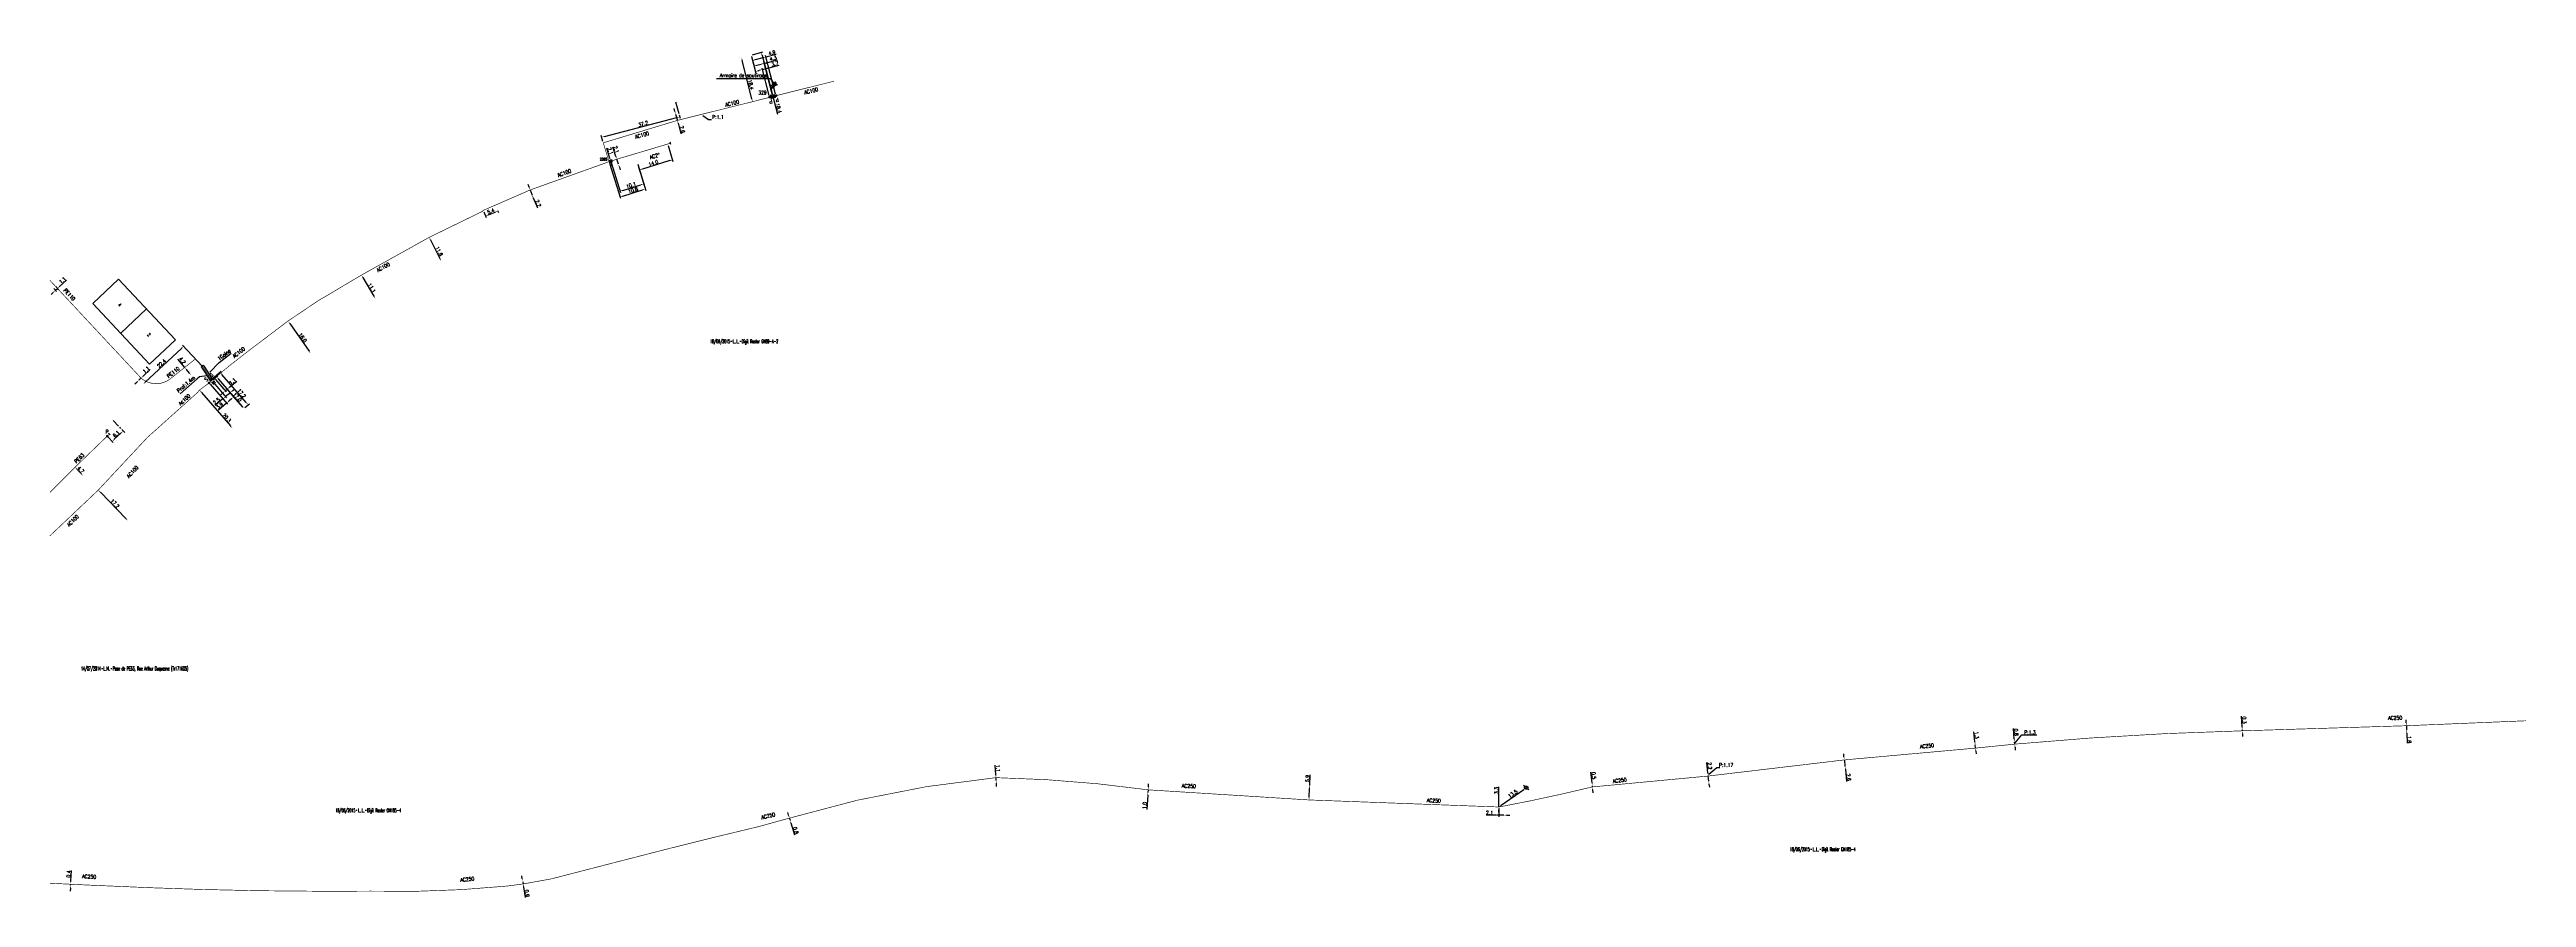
# Model space of a CAD drawing. Header units: millimetres. Extents: x 124000 to 125000, y 124670 to 125013.
import ezdxf
from ezdxf.enums import TextEntityAlignment as Align

# ---------------------------------------------------------------- set-up
doc = ezdxf.new("R2010")
doc.units = ezdxf.units.MM
doc.header["$PDMODE"] = 34
doc.linetypes.add('CENTER', pattern=[50.8, 31.75, -6.35, 6.35, -6.35])
doc.layers.get('0').update_dxf_attribs({"linetype": 'CONTINUOUS'})
doc.layers.get('Defpoints').update_dxf_attribs({"linetype": 'CONTINUOUS'})
for name, color, linetype in [('G_110', 6, 'CONTINUOUS'), ('G_120', 4, 'CONTINUOUS'), ('G_300', 7, 'CONTINUOUS'), ('G_340', 7, 'CONTINUOUS'), ('G_400', 7, 'CONTINUOUS'), ('G_910', 7, 'CONTINUOUS'), ('W0100', 7, 'CONTINUOUS'), ('W0438', 7, 'CONTINUOUS'), ('W0473', 7, 'CONTINUOUS'), ('W0991', 7, 'CONTINUOUS')]:
    doc.layers.add(name, color=color, linetype=linetype)
doc.layers.add('G_170', color=7, linetype='CONTINUOUS', plot=False)
doc.styles.add('G_ROMANS', font='ROMANS.SHX', dxfattribs={"width": 0.75})
doc.styles.get("Standard").update_dxf_attribs({"font": 'romans.shx', "width": 0.85})
doc.linetypes.add('G_CROSS_COUNTRY', pattern='A,8,-7.08,["CROSS COUNTRY",Standard,S=1,R=0,X=-6.34,Y=-0.5],-7.08', length=22.16)
doc.linetypes.add('G_typB_AP', pattern='A,5,-0.3,["o",Standard,S=1.5,R=0,X=0,Y=-0.5],-1.65', length=6.95)
doc.linetypes.add('G_typB_PE', pattern='A,5,-0.3,["o",Standard,S=1.5,R=0,X=0,Y=-0.5],-1.65', length=6.95)
doc.dimstyles.get("Standard").update_dxf_attribs({"dimtxt": 1.5, "dimasz": 1.2, "dimexe": 0.625, "dimexo": 0.625, "dimgap": 0.25, "dimtad": 1, "dimdec": 1, "dimzin": 0, "dimdsep": 46, "dimtxsty": 'Standard', "dimcen": -0.5, "dimadec": 0, "dimazin": 0, "dimtfac": 1, "dimtdec": 1, "dimtmove": 0, "dimatfit": 3, "dimfxl": 0, "dimtolj": 1, "dimtzin": 0, "dimarcsym": 0})

# ---------------------------------------------------------------- blocks, each defined once
blk = doc.blocks.new('*D2')
at = {"layer": 'Defpoints', "color": 0, "linetype": 'Continuous', "transparency": 16777216}
for p in [(124001.1, 124916.8), (124001.9, 124917.5), (124002.3, 124915.6)]:
    blk.add_point(p, dxfattribs=at)
at = {"layer": 'G_120', "color": 0, "linetype": 'Continuous', "lineweight": -2, "transparency": 16777216}
for p, q in [((124001.4, 124914.7), (124000.5, 124913.9)), ((124001.6, 124916.3), (124002.7, 124915.1)), ((124002.3, 124915.6), (124003.1, 124916.3)), ((124002.4, 124917.1), (124003.5, 124915.9)), ((124003.9, 124917.1), (124006.7, 124919.7))]:
    blk.add_line(p, q, dxfattribs=at)
at = {"layer": 'G_120', "color": 0, "linetype": 'Continuous', "transparency": 16777216}
for points in [[(124001.3, 124914.9), (124001.5, 124914.6), (124002.3, 124915.6)], [(124003.8, 124917.3), (124004.1, 124917), (124003.1, 124916.3)]]:
    blk.add_solid(points, dxfattribs=at)
at = {"layer": 'G_120', "color": 0, "linetype": 'Continuous', "transparency": 16777216, "insert": (124005.1, 124919.6), "char_height": 1.5, "attachment_point": 5, "rotation": 42.9949}
blk.add_mtext('\\A1;1.1', dxfattribs=at)
blk = doc.blocks.new('*D3')
at = {"layer": 'Defpoints', "color": 0, "linetype": 'Continuous', "transparency": 16777216}
for p in [(124054.5, 124884.4), (124057.1, 124881.2), (124057.1, 124881.2)]:
    blk.add_point(p, dxfattribs=at)
at = {"layer": 'G_120', "color": 0, "linetype": 'Continuous', "lineweight": -2, "transparency": 16777216}
for p, q in [((124054.5, 124884.4), (124051.7, 124887.8)), ((124056.4, 124882.1), (124055.2, 124883.5))]:
    blk.add_line(p, q, dxfattribs=at)
at = {"layer": 'G_120', "color": 0, "linetype": 'Continuous', "transparency": 16777216}
for points in [[(124055.4, 124883.6), (124055.1, 124883.4), (124054.5, 124884.4)], [(124056.5, 124882.2), (124056.2, 124882), (124057.1, 124881.2)]]:
    blk.add_solid(points, dxfattribs=at)
at = {"layer": 'G_120', "color": 0, "linetype": 'Continuous', "transparency": 16777216, "insert": (124053.5, 124887.2), "char_height": 1.5, "attachment_point": 5, "rotation": 308.8393}
blk.add_mtext('\\A1;4.2', dxfattribs=at)
blk = doc.blocks.new('*D4')
at = {"layer": 'Defpoints', "color": 0, "linetype": 'Continuous', "transparency": 16777216}
for p in [(124036, 124879.3), (124036, 124879.3), (124036.8, 124880.1)]:
    blk.add_point(p, dxfattribs=at)
at = {"layer": 'G_120', "color": 0, "linetype": 'Continuous', "lineweight": -2, "transparency": 16777216}
for p, q in [((124037.7, 124880.9), (124040.5, 124883.5)), ((124035.2, 124878.5), (124034.3, 124877.7)), ((124036, 124879.3), (124036.8, 124880.1))]:
    blk.add_line(p, q, dxfattribs=at)
at = {"layer": 'G_120', "color": 0, "linetype": 'Continuous', "transparency": 16777216}
for points in [[(124035, 124878.6), (124035.3, 124878.4), (124036, 124879.3)], [(124037.6, 124881), (124037.9, 124880.8), (124036.8, 124880.1)]]:
    blk.add_solid(points, dxfattribs=at)
at = {"layer": 'G_120', "color": 0, "linetype": 'Continuous', "transparency": 16777216, "insert": (124038.9, 124883.4), "char_height": 1.5, "attachment_point": 5, "rotation": 43.3138}
blk.add_mtext('\\A1;1.1', dxfattribs=at)
blk = doc.blocks.new('*D5')
at = {"layer": 'Defpoints', "color": 0, "linetype": 'Continuous', "transparency": 16777216}
for p in [(124061.9, 124884.5), (124037.7, 124877.6), (124037.7, 124877.6)]:
    blk.add_point(p, dxfattribs=at)
at = {"layer": 'G_120', "color": 0, "linetype": 'Continuous', "lineweight": -2, "transparency": 16777216}
for p, q in [((124053.1, 124892.1), (124038.5, 124878.4)), ((124061.5, 124884.9), (124053.6, 124893.4))]:
    blk.add_line(p, q, dxfattribs=at)
at = {"layer": 'G_120', "color": 0, "linetype": 'Continuous', "transparency": 16777216}
for points in [[(124053, 124892.3), (124053.3, 124892), (124054, 124892.9)], [(124038.4, 124878.6), (124038.7, 124878.3), (124037.7, 124877.6)]]:
    blk.add_solid(points, dxfattribs=at)
at = {"layer": 'G_120', "color": 0, "linetype": 'Continuous', "transparency": 16777216, "insert": (124045.1, 124886), "char_height": 1.5, "attachment_point": 5, "rotation": 43.1894}
blk.add_mtext('\\A1;22.4', dxfattribs=at)
blk = doc.blocks.new('*D6')
at = {"layer": 'Defpoints', "color": 0, "linetype": 'Continuous', "transparency": 16777216}
for p in [(124065.4, 124879.1), (124071, 124872.6), (124078.4, 124867.8)]:
    blk.add_point(p, dxfattribs=at)
at = {"layer": 'G_120', "color": 0, "linetype": 'Continuous', "lineweight": -2, "transparency": 16777216}
for p, q in [((124065.8, 124878.6), (124071.4, 124872.1)), ((124070, 124871.8), (124066.7, 124869)), ((124072.9, 124874.2), (124071, 124872.6)), ((124078, 124868.3), (124072.4, 124874.7)), ((124073.8, 124875), (124074.7, 124875.8))]:
    blk.add_line(p, q, dxfattribs=at)
at = {"layer": 'G_120', "color": 0, "linetype": 'Continuous', "transparency": 16777216}
for points in [[(124069.9, 124872), (124070.2, 124871.7), (124071, 124872.6)], [(124073.6, 124875.2), (124073.9, 124874.9), (124072.9, 124874.2)]]:
    blk.add_solid(points, dxfattribs=at)
at = {"layer": 'G_120', "color": 0, "linetype": 'Continuous', "transparency": 16777216, "insert": (124067.3, 124870.8), "char_height": 1.5, "attachment_point": 5, "rotation": 40.6196}
blk.add_mtext('\\A1;2.5', dxfattribs=at)
blk = doc.blocks.new('*D7')
at = {"layer": 'Defpoints', "color": 0, "linetype": 'Continuous', "transparency": 16777216}
for p in [(124066.5, 124880), (124070.8, 124874.9), (124078.4, 124867.8)]:
    blk.add_point(p, dxfattribs=at)
at = {"layer": 'G_300', "color": 0, "linetype": 'Continuous', "lineweight": -2, "transparency": 16777216}
for p, q in [((124066.9, 124879.5), (124071.2, 124874.5)), ((124069.9, 124874.1), (124069, 124873.4)), ((124070.8, 124874.9), (124071.6, 124875.6)), ((124078, 124868.3), (124071.2, 124876.1)), ((124072.6, 124876.4), (124075.5, 124878.9))]:
    blk.add_line(p, q, dxfattribs=at)
at = {"layer": 'G_300', "color": 0, "linetype": 'Continuous', "transparency": 16777216}
for points in [[(124069.8, 124874.3), (124070, 124874), (124070.8, 124874.9)], [(124072.4, 124876.6), (124072.7, 124876.3), (124071.6, 124875.6)]]:
    blk.add_solid(points, dxfattribs=at)
at = {"layer": 'G_300', "color": 0, "linetype": 'Continuous', "transparency": 16777216, "insert": (124073.8, 124878.8), "char_height": 1.5, "attachment_point": 5, "rotation": 40.6196}
blk.add_mtext('\\A1;1.1', dxfattribs=at)
blk = doc.blocks.new('*D8')
at = {"layer": 'Defpoints', "color": 0, "linetype": 'Continuous', "transparency": 16777216}
for p in [(124064.3, 124878.2), (124071.4, 124870), (124078.4, 124867.8)]:
    blk.add_point(p, dxfattribs=at)
at = {"layer": 'G_300', "color": 0, "linetype": 'Continuous', "lineweight": -2, "transparency": 16777216}
for p, q in [((124064.7, 124877.7), (124071.8, 124869.5)), ((124073.4, 124871.7), (124072.3, 124870.8)), ((124078, 124868.3), (124073.9, 124873)), ((124071.4, 124870), (124068.1, 124867.2))]:
    blk.add_line(p, q, dxfattribs=at)
at = {"layer": 'G_300', "color": 0, "linetype": 'Continuous', "transparency": 16777216}
for points in [[(124073.3, 124871.9), (124073.5, 124871.6), (124074.3, 124872.5)], [(124072.1, 124870.9), (124072.4, 124870.6), (124071.4, 124870)]]:
    blk.add_solid(points, dxfattribs=at)
at = {"layer": 'G_300', "color": 0, "linetype": 'Continuous', "transparency": 16777216, "insert": (124068.6, 124868.9), "char_height": 1.5, "attachment_point": 5, "rotation": 40.6196}
blk.add_mtext('\\A1;3.9', dxfattribs=at)
blk = doc.blocks.new('*D9')
at = {"layer": 'Defpoints', "color": 0, "linetype": 'Continuous', "transparency": 16777216}
for p in [(124065.4, 124879.1), (124067.3, 124880.7), (124078.4, 124867.8)]:
    blk.add_point(p, dxfattribs=at)
at = {"layer": 'G_120', "color": 0, "linetype": 'Continuous', "lineweight": -2, "transparency": 16777216}
for p, q in [((124065.9, 124879.5), (124067.8, 124881.1)), ((124077.6, 124868.7), (124068.1, 124879.8)), ((124078.8, 124868.2), (124078.8, 124868.2))]:
    blk.add_line(p, q, dxfattribs=at)
at = {"layer": 'G_120', "color": 0, "linetype": 'Continuous', "transparency": 16777216}
for points in [[(124068.2, 124879.9), (124067.9, 124879.7), (124067.3, 124880.7)], [(124077.7, 124868.8), (124077.4, 124868.6), (124078.4, 124867.8)]]:
    blk.add_solid(points, dxfattribs=at)
at = {"layer": 'G_120', "color": 0, "linetype": 'Continuous', "transparency": 16777216, "insert": (124075.7, 124872.4), "char_height": 1.5, "attachment_point": 5, "rotation": 310.6196}
blk.add_mtext('\\A1;17.0', dxfattribs=at)
blk = doc.blocks.new('*D10')
at = {"layer": 'Defpoints', "color": 0, "linetype": 'Continuous', "transparency": 16777216}
for p in [(124068.8, 124882.5), (124065.2, 124879.4), (124078.4, 124867.8)]:
    blk.add_point(p, dxfattribs=at)
at = {"layer": 'G_340', "color": 0, "linetype": 'Continuous', "lineweight": -2, "transparency": 16777216}
for p, q in [((124065.6, 124879.8), (124069.2, 124882.9)), ((124079.3, 124870.2), (124069.5, 124881.6)), ((124078.8, 124868.2), (124080.6, 124869.7))]:
    blk.add_line(p, q, dxfattribs=at)
at = {"layer": 'G_340', "color": 0, "linetype": 'Continuous', "transparency": 16777216}
for points in [[(124069.7, 124881.7), (124069.4, 124881.5), (124068.8, 124882.5)], [(124079.5, 124870.3), (124079.2, 124870.1), (124080.1, 124869.3)]]:
    blk.add_solid(points, dxfattribs=at)
at = {"layer": 'G_340', "color": 0, "linetype": 'Continuous', "transparency": 16777216, "insert": (124077.4, 124873.9), "char_height": 1.5, "attachment_point": 5, "rotation": 310.6196}
blk.add_mtext('\\A1;17.2', dxfattribs=at)
blk = doc.blocks.new('G_340_16')
at = {"linetype": 'Continuous'}
blk.add_hatch(color=0, dxfattribs=at).paths.add_polyline_path([(0.125, 0.75), (-0.125, 0.75), (-0.125, -0.75), (0.125, -0.75)])
at = {"color": 0, "linetype": 'Continuous'}
blk.add_lwpolyline([(-0.125, 0.75), (0.125, 0.75), (0.125, -0.75), (-0.125, -0.75)], close=True, dxfattribs=at)
at = {"color": 0, "linetype": 'Continuous', "width": 0.75}
for tag, height, flags, p in [('TR', 1.5, 8, (0, 3)), ('DEF_COUP', 1.2, 3, (0, -7.5)), ('DEF_TYPE', 1.2, 3, (0, -10)), ('DEF_LEG', 1.2, 3, (0, -5))]:
    blk.add_attdef(tag, text='', height=height, dxfattribs=dict(at, flags=flags)).set_placement(p, align=Align.MIDDLE)
blk = doc.blocks.new('G_300_11')
at = {"color": 0, "linetype": 'Continuous', "const_width": 0.497, "flags": 128}
blk.add_lwpolyline([(-0.3, 0, 1), (0.3, 0, 1)], format="xyb", close=True, dxfattribs=at)
at = {"color": 0, "linetype": 'Continuous', "style": 'G_ROMANS', "width": 0.75}
blk.add_text('S', height=1.5, dxfattribs=at).set_placement((0, 1.8), align=Align.MIDDLE)
at = {"color": 0, "linetype": 'Continuous', "width": 0.75, "flags": 3}
for tag, p in [('DEF_COUP', (0, -7.5)), ('DEF_TYPE', (0, -10)), ('DEF_LEG', (0, -5))]:
    blk.add_attdef(tag, text='', height=1.2, dxfattribs=at).set_placement(p, align=Align.MIDDLE)
blk = doc.blocks.new('*D11')
at = {"layer": 'Defpoints', "color": 0, "linetype": 'Continuous', "transparency": 16777216}
for p in [(124060.4, 124875.3), (124073.7, 124859.8), (124073.7, 124859.8)]:
    blk.add_point(p, dxfattribs=at)
at = {"layer": 'G_120', "color": 0, "linetype": 'Continuous', "lineweight": -2, "transparency": 16777216}
blk.add_line((124061.2, 124874.3), (124072.9, 124860.8), dxfattribs=at)
at = {"layer": 'G_120', "color": 0, "linetype": 'Continuous', "transparency": 16777216}
for points in [[(124061.4, 124874.5), (124061.1, 124874.2), (124060.4, 124875.3)], [(124073, 124860.9), (124072.7, 124860.6), (124073.7, 124859.8)]]:
    blk.add_solid(points, dxfattribs=at)
at = {"layer": 'G_120', "color": 0, "linetype": 'Continuous', "transparency": 16777216, "insert": (124071.4, 124864), "char_height": 1.5, "attachment_point": 5, "rotation": 310.6196}
blk.add_mtext('\\A1;20.3', dxfattribs=at)
blk = doc.blocks.new('*D12')
at = {"layer": 'Defpoints', "color": 0, "linetype": 'Continuous', "transparency": 16777216}
for p in [(124019.5, 124834.9), (124031.5, 124822.5), (124031.5, 124822.5)]:
    blk.add_point(p, dxfattribs=at)
at = {"layer": 'G_120', "color": 0, "linetype": 'Continuous', "lineweight": -2, "transparency": 16777216}
blk.add_line((124020.4, 124834), (124030.7, 124823.4), dxfattribs=at)
at = {"layer": 'G_120', "color": 0, "linetype": 'Continuous', "transparency": 16777216}
for points in [[(124020.5, 124834.1), (124020.2, 124833.9), (124019.5, 124834.9)], [(124030.8, 124823.5), (124030.5, 124823.2), (124031.5, 124822.5)]]:
    blk.add_solid(points, dxfattribs=at)
at = {"layer": 'G_120', "color": 0, "linetype": 'Continuous', "transparency": 16777216, "insert": (124026.3, 124829.4), "char_height": 1.5, "attachment_point": 5, "rotation": 314.1435}
blk.add_mtext('\\A1;17.2', dxfattribs=at)
blk = doc.blocks.new('*D13')
at = {"layer": 'Defpoints', "color": 0, "linetype": 'Continuous', "transparency": 16777216}
for p in [(124010.2, 124844.1), (124010.2, 124844.1), (124013.4, 124840.7)]:
    blk.add_point(p, dxfattribs=at)
at = {"layer": 'G_120', "color": 0, "linetype": 'Continuous', "lineweight": -2, "transparency": 16777216}
blk.add_line((124012.6, 124841.6), (124011, 124843.2), dxfattribs=at)
at = {"layer": 'G_120', "color": 0, "linetype": 'Continuous', "transparency": 16777216}
for points in [[(124011.1, 124843.4), (124010.8, 124843.1), (124010.2, 124844.1)], [(124012.7, 124841.7), (124012.4, 124841.4), (124013.4, 124840.7)]]:
    blk.add_solid(points, dxfattribs=at)
at = {"layer": 'G_120', "color": 0, "linetype": 'Continuous', "transparency": 16777216, "insert": (124012.5, 124843.1), "char_height": 1.5, "attachment_point": 5, "rotation": 313.8446}
blk.add_mtext('\\A1;4.7', dxfattribs=at)
blk = doc.blocks.new('*D14')
at = {"layer": 'Defpoints', "color": 0, "linetype": 'Continuous', "transparency": 16777216}
for p in [(124023.2, 124856.6), (124029.6, 124858.7), (124029.6, 124858.7)]:
    blk.add_point(p, dxfattribs=at)
at = {"layer": 'G_340', "color": 0, "linetype": 'Continuous', "lineweight": -2, "transparency": 16777216}
for p, q in [((124023.6, 124856.2), (124025.6, 124854.1)), ((124026, 124855.4), (124028.7, 124857.9))]:
    blk.add_line(p, q, dxfattribs=at)
at = {"layer": 'G_340', "color": 0, "linetype": 'Continuous', "transparency": 16777216}
for points in [[(124025.9, 124855.5), (124026.2, 124855.2), (124025.2, 124854.5)], [(124028.6, 124858.1), (124028.9, 124857.8), (124029.6, 124858.7)]]:
    blk.add_solid(points, dxfattribs=at)
at = {"layer": 'G_340', "color": 0, "linetype": 'Continuous', "transparency": 16777216, "insert": (124026.8, 124857.5), "char_height": 1.5, "attachment_point": 5, "rotation": 43.7466}
blk.add_mtext('\\A1;6.1', dxfattribs=at)
blk = doc.blocks.new('GIS_MODF')
at = {"color": 0, "linetype": 'Continuous', "flags": 128}
for points in [[(-2.2, 0), (-1.7, 0)], [(1.5, 0), (2, 0)]]:
    blk.add_lwpolyline(points, dxfattribs=at)
at = {"color": 0, "linetype": 'Continuous', "width": 0.5}
blk.add_attdef('DATE', text='', height=1.5, dxfattribs=at).set_placement((-2.5, -0.8), align=Align.RIGHT)
at = {"color": 0, "linetype": 'Continuous', "width": 1.771291}
blk.add_attdef('USER', text='', height=1.5, dxfattribs=at).set_placement((-1.5, -0.8), (1.3, -0.8), align=Align.FIT)
at = {"color": 0, "linetype": 'Continuous', "width": 0.5}
blk.add_attdef('DESC', (2.3, -0.8), '', height=1.5, dxfattribs=at)
blk = doc.blocks.new('G_340_07')
at = {"color": 0, "linetype": 'Continuous', "const_width": 0.25, "flags": 128}
blk.add_lwpolyline([(0, 0), (1.25, 0)], dxfattribs=at)
at = {"color": 0, "linetype": 'Continuous', "flags": 128}
blk.add_lwpolyline([(1.25, -0.5), (1.25, 0.5)], dxfattribs=at)
at = {"color": 0, "linetype": 'Continuous', "width": 0.75, "flags": 3}
for tag, p in [('DEF_COUP', (0, -7.5)), ('DEF_TYPE', (0, -10)), ('DEF_LEG', (0, -5))]:
    blk.add_attdef(tag, text='', height=1.2, dxfattribs=at).set_placement(p, align=Align.MIDDLE)
blk = doc.blocks.new('G_300_12')
at = {"color": 0, "linetype": 'Continuous', "const_width": 0.497, "flags": 128}
blk.add_lwpolyline([(-0.3, 0, 1), (0.3, 0, 1)], format="xyb", close=True, dxfattribs=at)
at = {"color": 0, "linetype": 'Continuous', "style": 'G_ROMANS', "width": 0.75}
blk.add_text('P', height=1.5, dxfattribs=at).set_placement((0, 1.8), align=Align.MIDDLE)
at = {"color": 0, "linetype": 'Continuous', "width": 0.75, "flags": 3}
for tag, p in [('DEF_COUP', (0, -7.5)), ('DEF_TYPE', (0, -10)), ('DEF_LEG', (0, -5))]:
    blk.add_attdef(tag, text='', height=1.2, dxfattribs=at).set_placement(p, align=Align.MIDDLE)
blk = doc.blocks.new('*D19')
at = {"layer": 'Defpoints', "color": 0, "linetype": 'Continuous', "transparency": 16777216}
for p in [(124279.3, 125009.6), (124279.3, 125009.6), (124283.8, 124991.7)]:
    blk.add_point(p, dxfattribs=at)
at = {"layer": 'G_120', "color": 0, "linetype": 'Continuous', "lineweight": -2, "transparency": 16777216}
for p, q in [((124278.7, 125009.4), (124278.7, 125009.4)), ((124283.5, 124992.9), (124279.6, 125008.4))]:
    blk.add_line(p, q, dxfattribs=at)
at = {"layer": 'G_120', "color": 0, "linetype": 'Continuous', "transparency": 16777216}
for points in [[(124279.8, 125008.5), (124279.4, 125008.4), (124279.3, 125009.6)], [(124283.7, 124992.9), (124283.3, 124992.8), (124283.8, 124991.7)]]:
    blk.add_solid(points, dxfattribs=at)
at = {"layer": 'G_120', "color": 0, "linetype": 'Continuous', "transparency": 16777216, "insert": (124283.1, 124998.6), "char_height": 1.5, "attachment_point": 5, "rotation": 284.1153}
blk.add_mtext('\\A1;18.4', dxfattribs=at)
blk = doc.blocks.new('*D20')
at = {"layer": 'Defpoints', "color": 0, "linetype": 'Continuous', "transparency": 16777216}
for p in [(124283.2, 125010.5), (124284.3, 125006.1), (124292, 124993.8)]:
    blk.add_point(p, dxfattribs=at)
at = {"layer": 'G_300', "color": 0, "linetype": 'Continuous', "lineweight": -2, "transparency": 16777216}
for p, q in [((124283.3, 125009.9), (124284.5, 125005.5)), ((124285.5, 125006.4), (124287.3, 125006.9)), ((124291.8, 124994.4), (124288.3, 125007.8)), ((124288.5, 125007.2), (124293.9, 125008.6))]:
    blk.add_line(p, q, dxfattribs=at)
at = {"layer": 'G_300', "color": 0, "linetype": 'Continuous', "transparency": 16777216}
for points in [[(124285.4, 125006.6), (124285.5, 125006.2), (124284.3, 125006.1)], [(124287.3, 125007.1), (124287.4, 125006.7), (124288.5, 125007.2)]]:
    blk.add_solid(points, dxfattribs=at)
at = {"layer": 'G_300', "color": 0, "linetype": 'Continuous', "transparency": 16777216, "insert": (124292.1, 125009.2), "char_height": 1.5, "attachment_point": 5, "rotation": 14.6707}
blk.add_mtext('\\A1;4.3', dxfattribs=at)
blk = doc.blocks.new('*D21')
at = {"layer": 'Defpoints', "color": 0, "linetype": 'Continuous', "transparency": 16777216}
for p in [(124283.2, 125010.5), (124284.9, 125003.9), (124290.7, 124993.6)]:
    blk.add_point(p, dxfattribs=at)
at = {"layer": 'G_300', "color": 0, "linetype": 'Continuous', "lineweight": -2, "transparency": 16777216}
for p, q in [((124283.3, 125009.9), (124285.1, 125003.3)), ((124286.1, 125004.2), (124286.6, 125004.4)), ((124290.5, 124994.2), (124287.6, 125005.3)), ((124287.8, 125004.7), (124294.5, 125006.4))]:
    blk.add_line(p, q, dxfattribs=at)
at = {"layer": 'G_300', "color": 0, "linetype": 'Continuous', "transparency": 16777216}
for points in [[(124286, 125004.4), (124286.1, 125004), (124284.9, 125003.9)], [(124286.5, 125004.6), (124286.7, 125004.2), (124287.8, 125004.7)]]:
    blk.add_solid(points, dxfattribs=at)
at = {"layer": 'G_300', "color": 0, "linetype": 'Continuous', "transparency": 16777216, "insert": (124292.8, 125007), "char_height": 1.5, "attachment_point": 5, "rotation": 14.6707}
blk.add_mtext('\\A1;3.7', dxfattribs=at)
blk = doc.blocks.new('*D22')
at = {"layer": 'Defpoints', "color": 0, "linetype": 'Continuous', "transparency": 16777216}
for p in [(124283.2, 125010.5), (124283.7, 125008.4), (124293.3, 124994.2)]:
    blk.add_point(p, dxfattribs=at)
at = {"layer": 'G_300', "color": 0, "linetype": 'Continuous', "lineweight": -2, "transparency": 16777216}
for p, q in [((124283.3, 125009.9), (124283.9, 125007.8)), ((124284.9, 125008.7), (124288, 125009.5)), ((124293.1, 124994.8), (124289, 125010.4)), ((124289.2, 125009.8), (124293.3, 125010.9))]:
    blk.add_line(p, q, dxfattribs=at)
at = {"layer": 'G_300', "color": 0, "linetype": 'Continuous', "transparency": 16777216}
for points in [[(124284.8, 125008.9), (124284.9, 125008.5), (124283.7, 125008.4)], [(124288, 125009.7), (124288.1, 125009.3), (124289.2, 125009.8)]]:
    blk.add_solid(points, dxfattribs=at)
at = {"layer": 'G_300', "color": 0, "linetype": 'Continuous', "transparency": 16777216, "insert": (124291.6, 125011.5), "char_height": 1.5, "attachment_point": 5, "rotation": 14.6707}
blk.add_mtext('\\A1;4.9', dxfattribs=at)
blk = doc.blocks.new('G_300_04')
at = {"linetype": 'Continuous'}
h = blk.add_hatch(color=0, dxfattribs=at)
h.paths.add_polyline_path([(-0.5, 0.5), (-0.5, -0.5), (0, 0)])
h.paths.add_polyline_path([(0.5, 0.5), (0, 0), (0.5, -0.5)])
at = {"color": 0, "linetype": 'Continuous', "flags": 128}
blk.add_lwpolyline([(-0.5, -0.5), (0.5, 0.5), (0.5, -0.5), (-0.5, 0.5)], close=True, dxfattribs=at)
at = {"color": 0, "linetype": 'Continuous', "width": 0.75}
blk.add_attdef('NUM', text='', height=1, dxfattribs=at).set_placement((0, 1.78), align=Align.MIDDLE_CENTER)
at = {"color": 0, "linetype": 'Continuous', "width": 0.75, "flags": 3}
for tag, p in [('DEF_LEG', (0, -5)), ('DEF_COUP', (0, -7.5)), ('DEF_TYPE', (0, -10))]:
    blk.add_attdef(tag, text='', height=1.2, dxfattribs=at).set_placement(p, align=Align.MIDDLE)
blk = doc.blocks.new('*D23')
at = {"layer": 'Defpoints', "color": 0, "linetype": 'Continuous', "transparency": 16777216}
for p in [(124287.3, 125011.6), (124283.2, 125010.5), (124292, 124993.8)]:
    blk.add_point(p, dxfattribs=at)
at = {"layer": 'G_300', "color": 0, "linetype": 'Continuous', "lineweight": -2, "transparency": 16777216}
for p, q in [((124283.8, 125010.7), (124287.9, 125011.8)), ((124287.6, 125010.5), (124291.7, 124995)), ((124292, 124993.8), (124293.8, 124986.7))]:
    blk.add_line(p, q, dxfattribs=at)
at = {"layer": 'G_300', "color": 0, "linetype": 'Continuous', "transparency": 16777216}
for points in [[(124287.8, 125010.5), (124287.4, 125010.4), (124287.3, 125011.6)], [(124291.9, 124995), (124291.5, 124994.9), (124292, 124993.8)]]:
    blk.add_solid(points, dxfattribs=at)
at = {"layer": 'G_300', "color": 0, "linetype": 'Continuous', "transparency": 16777216, "insert": (124294.3, 124989.1), "char_height": 1.5, "attachment_point": 5, "rotation": 284.6707}
blk.add_mtext('\\A1;18.4', dxfattribs=at)
blk = doc.blocks.new('*D24')
at = {"layer": 'Defpoints', "color": 0, "linetype": 'Continuous', "transparency": 16777216}
for p in [(124175.1, 124947.8), (124180.6, 124948.3), (124180.9, 124947.5)]:
    blk.add_point(p, dxfattribs=at)
at = {"layer": 'G_120', "color": 0, "linetype": 'Continuous', "lineweight": -2, "transparency": 16777216}
for p, q in [((124175.3, 124947.3), (124176.2, 124945)), ((124177.1, 124946), (124179.8, 124947.1)), ((124180.8, 124947.8), (124181.2, 124946.9))]:
    blk.add_line(p, q, dxfattribs=at)
at = {"layer": 'G_120', "color": 0, "linetype": 'Continuous', "transparency": 16777216}
for points in [[(124177, 124946.2), (124177.1, 124945.8), (124175.9, 124945.6)], [(124179.7, 124947.3), (124179.9, 124946.9), (124180.9, 124947.5)]]:
    blk.add_solid(points, dxfattribs=at)
at = {"layer": 'G_120', "color": 0, "linetype": 'Continuous', "transparency": 16777216, "insert": (124178.1, 124947.5), "char_height": 1.5, "attachment_point": 5, "rotation": 21.2888}
blk.add_mtext('\\A1;5.4', dxfattribs=at)
blk = doc.blocks.new('*D25')
at = {"layer": 'Defpoints', "color": 0, "linetype": 'Continuous', "transparency": 16777216}
for p in [(124194, 124956.1), (124194.8, 124954), (124194.8, 124954)]:
    blk.add_point(p, dxfattribs=at)
at = {"layer": 'G_120', "color": 0, "linetype": 'Continuous', "lineweight": -2, "transparency": 16777216}
for p, q in [((124193.5, 124957.2), (124193.1, 124958.3)), ((124194, 124956.1), (124194.8, 124954)), ((124195.2, 124952.9), (124196.9, 124948.9))]:
    blk.add_line(p, q, dxfattribs=at)
at = {"layer": 'G_120', "color": 0, "linetype": 'Continuous', "transparency": 16777216}
for points in [[(124193.7, 124957.3), (124193.3, 124957.1), (124194, 124956.1)], [(124195.4, 124953), (124195, 124952.8), (124194.8, 124954)]]:
    blk.add_solid(points, dxfattribs=at)
at = {"layer": 'G_120', "color": 0, "linetype": 'Continuous', "transparency": 16777216, "insert": (124197.2, 124950.7), "char_height": 1.5, "attachment_point": 5, "rotation": 291.8612}
blk.add_mtext('\\A1;2.2', dxfattribs=at)
blk = doc.blocks.new('*D26')
at = {"layer": 'Defpoints', "color": 0, "linetype": 'Continuous', "transparency": 16777216}
for p in [(124153.2, 124936.9), (124158, 124927.3), (124158, 124927.3)]:
    blk.add_point(p, dxfattribs=at)
at = {"layer": 'G_120', "color": 0, "linetype": 'Continuous', "lineweight": -2, "transparency": 16777216}
for p, q in [((124153.7, 124937.2), (124153.7, 124937.2)), ((124153.7, 124935.9), (124157.5, 124928.4))]:
    blk.add_line(p, q, dxfattribs=at)
at = {"layer": 'G_120', "color": 0, "linetype": 'Continuous', "transparency": 16777216}
for points in [[(124153.9, 124935.9), (124153.5, 124935.8), (124153.2, 124936.9)], [(124157.7, 124928.4), (124157.3, 124928.3), (124158, 124927.3)]]:
    blk.add_solid(points, dxfattribs=at)
at = {"layer": 'G_120', "color": 0, "linetype": 'Continuous', "transparency": 16777216, "insert": (124157.2, 124931.3), "char_height": 1.5, "attachment_point": 5, "rotation": 296.8104}
blk.add_mtext('\\A1;11.8', dxfattribs=at)
blk = doc.blocks.new('*D27')
at = {"layer": 'Defpoints', "color": 0, "linetype": 'Continuous', "transparency": 16777216}
for p in [(124125.8, 124921.7), (124131.5, 124912.1), (124131.5, 124912.1)]:
    blk.add_point(p, dxfattribs=at)
at = {"layer": 'G_120', "color": 0, "linetype": 'Continuous', "lineweight": -2, "transparency": 16777216}
blk.add_line((124126.4, 124920.7), (124130.9, 124913.2), dxfattribs=at)
at = {"layer": 'G_120', "color": 0, "linetype": 'Continuous', "transparency": 16777216}
for points in [[(124126.6, 124920.8), (124126.3, 124920.6), (124125.8, 124921.7)], [(124131, 124913.3), (124130.7, 124913.1), (124131.5, 124912.1)]]:
    blk.add_solid(points, dxfattribs=at)
at = {"layer": 'G_120', "color": 0, "linetype": 'Continuous', "transparency": 16777216, "insert": (124130, 124916.5), "char_height": 1.5, "attachment_point": 5, "rotation": 300.5652}
blk.add_mtext('\\A1;11.1', dxfattribs=at)
blk = doc.blocks.new('*D28')
at = {"layer": 'Defpoints', "color": 0, "linetype": 'Continuous', "transparency": 16777216}
for p in [(124096.2, 124903.1), (124105.3, 124890), (124105.3, 124890)]:
    blk.add_point(p, dxfattribs=at)
at = {"layer": 'G_120', "color": 0, "linetype": 'Continuous', "lineweight": -2, "transparency": 16777216}
blk.add_line((124096.9, 124902.2), (124104.7, 124891), dxfattribs=at)
at = {"layer": 'G_120', "color": 0, "linetype": 'Continuous', "transparency": 16777216}
for points in [[(124097, 124902.3), (124096.7, 124902), (124096.2, 124903.1)], [(124104.8, 124891.1), (124104.5, 124890.9), (124105.3, 124890)]]:
    blk.add_solid(points, dxfattribs=at)
at = {"layer": 'G_120', "color": 0, "linetype": 'Continuous', "transparency": 16777216, "insert": (124102.1, 124896.4), "char_height": 1.5, "attachment_point": 5, "rotation": 304.9214}
blk.add_mtext('\\A1;16.0', dxfattribs=at)
blk = doc.blocks.new('*D29')
at = {"layer": 'Defpoints', "color": 0, "linetype": 'Continuous', "transparency": 16777216}
for p in [(124622.9, 124715.5), (124622.9, 124715.5), (124622.9, 124715)]:
    blk.add_point(p, dxfattribs=at)
at = {"layer": 'G_110', "color": 0, "linetype": 'Continuous', "lineweight": -2, "transparency": 16777216}
for p, q in [((124622.8, 124716.7), (124622.3, 124721)), ((124622.9, 124715), (124622.9, 124715.5)), ((124623, 124713.8), (124623.1, 124712.6))]:
    blk.add_line(p, q, dxfattribs=at)
at = {"layer": 'G_110', "color": 0, "linetype": 'Continuous', "transparency": 16777216}
for points in [[(124623, 124716.7), (124622.6, 124716.7), (124622.9, 124715.5)], [(124623.2, 124713.8), (124622.8, 124713.8), (124622.9, 124715)]]:
    blk.add_solid(points, dxfattribs=at)
at = {"layer": 'G_110', "color": 0, "linetype": 'Continuous', "transparency": 16777216, "insert": (124623.5, 124719.6), "char_height": 1.5, "attachment_point": 5, "rotation": 275.387}
blk.add_mtext('\\A1;0.5', dxfattribs=at)
blk = doc.blocks.new('*D30')
at = {"layer": 'Defpoints', "color": 0, "linetype": 'Continuous', "transparency": 16777216}
for p in [(124508.8, 124715.6), (124508.8, 124715.6), (124508.5, 124709.7)]:
    blk.add_point(p, dxfattribs=at)
at = {"layer": 'G_110', "color": 0, "linetype": 'Continuous', "lineweight": -2, "transparency": 16777216}
for p, q in [((124508.5, 124710.9), (124508.7, 124714.4)), ((124508.8, 124715.6), (124509, 124719.9))]:
    blk.add_line(p, q, dxfattribs=at)
at = {"layer": 'G_110', "color": 0, "linetype": 'Continuous', "transparency": 16777216}
for points in [[(124508.5, 124714.5), (124508.9, 124714.4), (124508.8, 124715.6)], [(124508.3, 124710.9), (124508.7, 124710.9), (124508.5, 124709.7)]]:
    blk.add_solid(points, dxfattribs=at)
at = {"layer": 'G_110', "color": 0, "linetype": 'Continuous', "transparency": 16777216, "insert": (124507.9, 124718.4), "char_height": 1.5, "attachment_point": 5, "rotation": 87.1583}
blk.add_mtext('\\A1;5.9', dxfattribs=at)
blk = doc.blocks.new('*D31')
at = {"layer": 'Defpoints', "color": 0, "linetype": 'Continuous', "transparency": 16777216}
for p in [(124443.4, 124712.8), (124443.4, 124712.8), (124443.5, 124713.8)]:
    blk.add_point(p, dxfattribs=at)
at = {"layer": 'G_110', "color": 0, "linetype": 'Continuous', "lineweight": -2, "transparency": 16777216}
for p, q in [((124443.4, 124711.6), (124443, 124705.9)), ((124443.5, 124713.8), (124443.4, 124712.8)), ((124443.6, 124715), (124443.7, 124716.2))]:
    blk.add_line(p, q, dxfattribs=at)
at = {"layer": 'G_110', "color": 0, "linetype": 'Continuous', "transparency": 16777216}
for points in [[(124443.2, 124711.6), (124443.6, 124711.6), (124443.4, 124712.8)], [(124443.4, 124715), (124443.8, 124715), (124443.5, 124713.8)]]:
    blk.add_solid(points, dxfattribs=at)
at = {"layer": 'G_110', "color": 0, "linetype": 'Continuous', "transparency": 16777216, "insert": (124442.1, 124707.5), "char_height": 1.5, "attachment_point": 5, "rotation": 86.1741}
blk.add_mtext('\\A1;1.0', dxfattribs=at)
blk = doc.blocks.new('*D32')
at = {"layer": 'Defpoints', "color": 0, "linetype": 'Continuous', "transparency": 16777216}
for p in [(124298.7, 124702.4), (124298.9, 124701.6), (124298.9, 124701.6)]:
    blk.add_point(p, dxfattribs=at)
at = {"layer": 'G_110', "color": 0, "linetype": 'Continuous', "lineweight": -2, "transparency": 16777216}
for p, q in [((124298.3, 124703.6), (124298, 124704.7)), ((124298.7, 124702.4), (124298.9, 124701.6)), ((124299.2, 124700.5), (124300.7, 124695.6))]:
    blk.add_line(p, q, dxfattribs=at)
at = {"layer": 'G_110', "color": 0, "linetype": 'Continuous', "transparency": 16777216}
for points in [[(124298.5, 124703.6), (124298.1, 124703.5), (124298.7, 124702.4)], [(124299.4, 124700.5), (124299.1, 124700.4), (124298.9, 124701.6)]]:
    blk.add_solid(points, dxfattribs=at)
at = {"layer": 'G_110', "color": 0, "linetype": 'Continuous', "transparency": 16777216, "insert": (124301.2, 124697.4), "char_height": 1.5, "attachment_point": 5, "rotation": 286.4047}
blk.add_mtext('\\A1;0.8', dxfattribs=at)
blk = doc.blocks.new('*D33')
at = {"layer": 'Defpoints', "color": 0, "linetype": 'Continuous', "transparency": 16777216}
for p in [(124008.4, 124675.7), (124008.4, 124675.7), (124008.4, 124675.3)]:
    blk.add_point(p, dxfattribs=at)
at = {"layer": 'G_110', "color": 0, "linetype": 'Continuous', "lineweight": -2, "transparency": 16777216}
for p, q in [((124008.5, 124676.9), (124008.8, 124681.3)), ((124008.3, 124674.1), (124008.2, 124672.9)), ((124008.4, 124675.3), (124008.4, 124675.7))]:
    blk.add_line(p, q, dxfattribs=at)
at = {"layer": 'G_110', "color": 0, "linetype": 'Continuous', "transparency": 16777216}
for points in [[(124008.1, 124674.1), (124008.5, 124674.1), (124008.4, 124675.3)], [(124008.3, 124676.9), (124008.7, 124676.9), (124008.4, 124675.7)]]:
    blk.add_solid(points, dxfattribs=at)
at = {"layer": 'G_110', "color": 0, "linetype": 'Continuous', "transparency": 16777216, "insert": (124007.6, 124679.8), "char_height": 1.5, "attachment_point": 5, "rotation": 86.1775}
blk.add_mtext('\\A1;0.4', dxfattribs=at)
blk = doc.blocks.new('*D34')
at = {"layer": 'Defpoints', "color": 0, "linetype": 'Continuous', "transparency": 16777216}
for p in [(124191, 124676.7), (124191.1, 124675.8), (124191.1, 124675.8)]:
    blk.add_point(p, dxfattribs=at)
at = {"layer": 'G_110', "color": 0, "linetype": 'Continuous', "lineweight": -2, "transparency": 16777216}
for p, q in [((124190.8, 124677.9), (124190.6, 124679.1)), ((124191, 124676.7), (124191.1, 124675.8)), ((124191.3, 124674.6), (124191.9, 124670.4))]:
    blk.add_line(p, q, dxfattribs=at)
at = {"layer": 'G_110', "color": 0, "linetype": 'Continuous', "transparency": 16777216}
for points in [[(124191, 124677.9), (124190.6, 124677.9), (124191, 124676.7)], [(124191.5, 124674.7), (124191.1, 124674.6), (124191.1, 124675.8)]]:
    blk.add_solid(points, dxfattribs=at)
at = {"layer": 'G_110', "color": 0, "linetype": 'Continuous', "transparency": 16777216, "insert": (124192.7, 124672), "char_height": 1.5, "attachment_point": 5, "rotation": 278.2343}
blk.add_mtext('\\A1;0.9', dxfattribs=at)
blk = doc.blocks.new('*D35')
at = {"layer": 'Defpoints', "color": 0, "linetype": 'Continuous', "transparency": 16777216}
for p in [(124669.7, 124719.4), (124669.9, 124717.3), (124669.9, 124717.3)]:
    blk.add_point(p, dxfattribs=at)
at = {"layer": 'G_110', "color": 0, "linetype": 'Continuous', "lineweight": -2, "transparency": 16777216}
for p, q in [((124669.6, 124720.6), (124669.1, 124724.9)), ((124669.9, 124717.3), (124669.7, 124719.4)), ((124670, 124716.1), (124670.2, 124714.9))]:
    blk.add_line(p, q, dxfattribs=at)
at = {"layer": 'G_110', "color": 0, "linetype": 'Continuous', "transparency": 16777216}
for points in [[(124669.8, 124720.6), (124669.4, 124720.6), (124669.7, 124719.4)], [(124670.2, 124716.1), (124669.8, 124716), (124669.9, 124717.3)]]:
    blk.add_solid(points, dxfattribs=at)
at = {"layer": 'G_110', "color": 0, "linetype": 'Continuous', "transparency": 16777216, "insert": (124670.3, 124723.5), "char_height": 1.5, "attachment_point": 5, "rotation": 276.0194}
blk.add_mtext('\\A1;2.2', dxfattribs=at)
blk = doc.blocks.new('*D36')
at = {"layer": 'Defpoints', "color": 0, "linetype": 'Continuous', "transparency": 16777216}
for p in [(124724.7, 124725.9), (124724.7, 124725.9), (124724.9, 124723.3)]:
    blk.add_point(p, dxfattribs=at)
at = {"layer": 'G_110', "color": 0, "linetype": 'Continuous', "lineweight": -2, "transparency": 16777216}
for p, q in [((124724.5, 124727.1), (124724.4, 124728.3)), ((124724.7, 124725.9), (124724.9, 124723.3)), ((124725.1, 124722.1), (124725.6, 124717.2))]:
    blk.add_line(p, q, dxfattribs=at)
at = {"layer": 'G_110', "color": 0, "linetype": 'Continuous', "transparency": 16777216}
for points in [[(124724.7, 124727.1), (124724.3, 124727.1), (124724.7, 124725.9)], [(124725.3, 124722.2), (124724.9, 124722.1), (124724.9, 124723.3)]]:
    blk.add_solid(points, dxfattribs=at)
at = {"layer": 'G_110', "color": 0, "linetype": 'Continuous', "transparency": 16777216, "insert": (124726.4, 124718.9), "char_height": 1.5, "attachment_point": 5, "rotation": 276.2747}
blk.add_mtext('\\A1;2.6', dxfattribs=at)
blk = doc.blocks.new('*D37')
at = {"layer": 'Defpoints', "color": 0, "linetype": 'Continuous', "transparency": 16777216}
for p in [(124885.3, 124738), (124885.4, 124737.6), (124885.4, 124737.6)]:
    blk.add_point(p, dxfattribs=at)
at = {"layer": 'G_110', "color": 0, "linetype": 'Continuous', "lineweight": -2, "transparency": 16777216}
for p, q in [((124885.3, 124739.2), (124885.1, 124743.6)), ((124885.4, 124737.6), (124885.3, 124738)), ((124885.4, 124736.5), (124885.4, 124735.3))]:
    blk.add_line(p, q, dxfattribs=at)
at = {"layer": 'G_110', "color": 0, "linetype": 'Continuous', "transparency": 16777216}
for points in [[(124885.5, 124739.2), (124885.1, 124739.2), (124885.3, 124738)], [(124885.6, 124736.5), (124885.2, 124736.4), (124885.4, 124737.6)]]:
    blk.add_solid(points, dxfattribs=at)
at = {"layer": 'G_110', "color": 0, "linetype": 'Continuous', "transparency": 16777216, "insert": (124886.2, 124742), "char_height": 1.5, "attachment_point": 5, "rotation": 272.1614}
blk.add_mtext('\\A1;0.3', dxfattribs=at)
blk = doc.blocks.new('*D38')
at = {"layer": 'Defpoints', "color": 0, "linetype": 'Continuous', "transparency": 16777216}
for p in [(124951.7, 124739.7), (124951.7, 124737.9), (124951.7, 124737.9)]:
    blk.add_point(p, dxfattribs=at)
at = {"layer": 'G_110', "color": 0, "linetype": 'Continuous', "lineweight": -2, "transparency": 16777216}
for p, q in [((124951.6, 124740.9), (124951.6, 124742.1)), ((124951.7, 124739.7), (124951.7, 124737.9)), ((124951.8, 124736.7), (124951.9, 124732.6))]:
    blk.add_line(p, q, dxfattribs=at)
at = {"layer": 'G_110', "color": 0, "linetype": 'Continuous', "transparency": 16777216}
for points in [[(124951.8, 124740.9), (124951.4, 124740.9), (124951.7, 124739.7)], [(124952, 124736.7), (124951.6, 124736.7), (124951.7, 124737.9)]]:
    blk.add_solid(points, dxfattribs=at)
at = {"layer": 'G_110', "color": 0, "linetype": 'Continuous', "transparency": 16777216, "insert": (124952.8, 124734.1), "char_height": 1.5, "attachment_point": 5, "rotation": 271.7978}
blk.add_mtext('\\A1;1.8', dxfattribs=at)
blk = doc.blocks.new('*D39')
at = {"layer": 'Defpoints', "color": 0, "linetype": 'Continuous', "transparency": 16777216}
for p in [(124777.5, 124732), (124777.5, 124732), (124777.6, 124730.7)]:
    blk.add_point(p, dxfattribs=at)
at = {"layer": 'G_110', "color": 0, "linetype": 'Continuous', "lineweight": -2, "transparency": 16777216}
for p, q in [((124777.4, 124733.2), (124776.9, 124737.3)), ((124777.6, 124730.7), (124777.5, 124732)), ((124778.1, 124732), (124778.1, 124732)), ((124777.8, 124729.5), (124777.9, 124728.3)), ((124778.3, 124730.7), (124778.3, 124730.7))]:
    blk.add_line(p, q, dxfattribs=at)
at = {"layer": 'G_110', "color": 0, "linetype": 'Continuous', "transparency": 16777216}
for points in [[(124777.6, 124733.2), (124777.2, 124733.1), (124777.5, 124732)], [(124778, 124729.5), (124777.6, 124729.5), (124777.6, 124730.7)]]:
    blk.add_solid(points, dxfattribs=at)
at = {"layer": 'G_110', "color": 0, "linetype": 'Continuous', "transparency": 16777216, "insert": (124778.1, 124735.9), "char_height": 1.5, "attachment_point": 5, "rotation": 276.0684}
blk.add_mtext('\\A1;1.3', dxfattribs=at)
blk = doc.blocks.new('*D40')
at = {"layer": 'Defpoints', "color": 0, "linetype": 'Continuous', "transparency": 16777216}
for p in [(124793.4, 124733.1), (124793.4, 124733.1), (124793.5, 124732.3)]:
    blk.add_point(p, dxfattribs=at)
at = {"layer": 'G_110', "color": 0, "linetype": 'Continuous', "lineweight": -2, "transparency": 16777216}
for p, q in [((124793.3, 124734.3), (124793, 124738.6)), ((124793.5, 124732.3), (124793.4, 124733.1)), ((124793.6, 124731.1), (124793.7, 124729.9))]:
    blk.add_line(p, q, dxfattribs=at)
at = {"layer": 'G_110', "color": 0, "linetype": 'Continuous', "transparency": 16777216}
for points in [[(124793.5, 124734.3), (124793.1, 124734.3), (124793.4, 124733.1)], [(124793.8, 124731.1), (124793.4, 124731.1), (124793.5, 124732.3)]]:
    blk.add_solid(points, dxfattribs=at)
at = {"layer": 'G_110', "color": 0, "linetype": 'Continuous', "transparency": 16777216, "insert": (124794.1, 124737.1), "char_height": 1.5, "attachment_point": 5, "rotation": 274.5229}
blk.add_mtext('\\A1;0.8', dxfattribs=at)
blk = doc.blocks.new('*D41')
at = {"layer": 'Defpoints', "color": 0, "linetype": 'Continuous', "transparency": 16777216}
for p in [(124382.1, 124718.7), (124382.1, 124718.7), (124382.1, 124717.6)]:
    blk.add_point(p, dxfattribs=at)
at = {"layer": 'G_110', "color": 0, "linetype": 'Continuous', "lineweight": -2, "transparency": 16777216}
for p, q in [((124382, 124719.9), (124381.8, 124723.8)), ((124381.4, 124718.7), (124381.4, 124718.7)), ((124381.5, 124717.6), (124381.5, 124717.6)), ((124382.1, 124717.6), (124382.1, 124718.7)), ((124382.2, 124716.4), (124382.2, 124715.2))]:
    blk.add_line(p, q, dxfattribs=at)
at = {"layer": 'G_110', "color": 0, "linetype": 'Continuous', "transparency": 16777216}
for points in [[(124382.2, 124719.9), (124381.8, 124719.9), (124382.1, 124718.7)], [(124382.4, 124716.4), (124382, 124716.4), (124382.1, 124717.6)]]:
    blk.add_solid(points, dxfattribs=at)
at = {"layer": 'G_110', "color": 0, "linetype": 'Continuous', "transparency": 16777216, "insert": (124382.9, 124722.5), "char_height": 1.5, "attachment_point": 5, "rotation": 272.8905}
blk.add_mtext('\\A1;1.1', dxfattribs=at)
blk = doc.blocks.new('*D42')
at = {"layer": 'Defpoints', "color": 0, "linetype": 'Continuous', "transparency": 16777216}
for p in [(124585.2, 124706.9), (124585.2, 124706.9), (124587.2, 124703.6)]:
    blk.add_point(p, dxfattribs=at)
at = {"layer": 'G_110', "color": 0, "linetype": 'Continuous', "lineweight": -2, "transparency": 16777216}
for p, q in [((124585.2, 124706.9), (124585.2, 124715)), ((124586.6, 124703.6), (124584.5, 124703.6)), ((124585.2, 124704.8), (124585.2, 124705.7))]:
    blk.add_line(p, q, dxfattribs=at)
at = {"layer": 'G_110', "color": 0, "linetype": 'Continuous', "transparency": 16777216}
for points in [[(124585, 124705.7), (124585.4, 124705.7), (124585.2, 124706.9)], [(124585, 124704.8), (124585.4, 124704.8), (124585.2, 124703.6)]]:
    blk.add_solid(points, dxfattribs=at)
at = {"layer": 'G_110', "color": 0, "linetype": 'Continuous', "transparency": 16777216, "insert": (124584.2, 124713.5), "char_height": 1.5, "attachment_point": 5, "rotation": 90}
blk.add_mtext('\\A1;3.3', dxfattribs=at)
blk = doc.blocks.new('*D43')
at = {"layer": 'Defpoints', "color": 0, "linetype": 'Continuous', "transparency": 16777216}
for p in [(124585.2, 124706.9), (124585.2, 124703.6), (124587.2, 124703.6)]:
    blk.add_point(p, dxfattribs=at)
at = {"layer": 'G_110', "color": 0, "linetype": 'Continuous', "lineweight": -2, "transparency": 16777216}
for p, q in [((124584, 124703.6), (124580, 124703.6)), ((124585.2, 124706.3), (124585.2, 124702.9)), ((124587.2, 124703.6), (124585.2, 124703.6)), ((124588.4, 124703.6), (124589.6, 124703.6))]:
    blk.add_line(p, q, dxfattribs=at)
at = {"layer": 'G_110', "color": 0, "linetype": 'Continuous', "transparency": 16777216}
for points in [[(124584, 124703.8), (124584, 124703.4), (124585.2, 124703.6)], [(124588.4, 124703.8), (124588.4, 124703.4), (124587.2, 124703.6)]]:
    blk.add_solid(points, dxfattribs=at)
at = {"layer": 'G_110', "color": 0, "linetype": 'Continuous', "transparency": 16777216, "insert": (124581.4, 124704.6), "char_height": 1.5, "attachment_point": 5}
blk.add_mtext('\\A1;2.1', dxfattribs=at)
blk = doc.blocks.new('*D44')
at = {"layer": 'Defpoints', "color": 0, "linetype": 'Continuous', "transparency": 16777216}
for p in [(124596.2, 124714.7), (124596.2, 124714.7), (124585.2, 124706.9)]:
    blk.add_point(p, dxfattribs=at)
at = {"layer": 'G_110', "color": 0, "linetype": 'Continuous', "lineweight": -2, "transparency": 16777216}
blk.add_line((124586.1, 124707.6), (124595.2, 124714), dxfattribs=at)
at = {"layer": 'G_110', "color": 0, "linetype": 'Continuous', "transparency": 16777216}
for points in [[(124595.1, 124714.2), (124595.3, 124713.9), (124596.2, 124714.7)], [(124586, 124707.8), (124586.3, 124707.4), (124585.2, 124706.9)]]:
    blk.add_solid(points, dxfattribs=at)
at = {"layer": 'G_110', "color": 0, "linetype": 'Continuous', "transparency": 16777216, "insert": (124590.8, 124712.2), "char_height": 1.5, "attachment_point": 5, "rotation": 35.5308}
blk.add_mtext('\\A1;13.5', dxfattribs=at)
blk = doc.blocks.new('*D45')
at = {"layer": 'Defpoints', "color": 0, "linetype": 'Continuous', "transparency": 16777216}
for p in [(124252.7, 124986.7), (124252.7, 124986.7), (124253.4, 124984.1)]:
    blk.add_point(p, dxfattribs=at)
at = {"layer": 'G_120', "color": 0, "linetype": 'Continuous', "lineweight": -2, "transparency": 16777216}
for p, q in [((124252.4, 124987.8), (124252.1, 124989)), ((124252.7, 124986.7), (124253.4, 124984.1)), ((124253.7, 124983), (124254.8, 124978.8))]:
    blk.add_line(p, q, dxfattribs=at)
at = {"layer": 'G_120', "color": 0, "linetype": 'Continuous', "transparency": 16777216}
for points in [[(124252.6, 124987.9), (124252.2, 124987.8), (124252.7, 124986.7)], [(124253.9, 124983), (124253.5, 124982.9), (124253.4, 124984.1)]]:
    blk.add_solid(points, dxfattribs=at)
at = {"layer": 'G_120', "color": 0, "linetype": 'Continuous', "transparency": 16777216, "insert": (124255.4, 124980.5), "char_height": 1.5, "attachment_point": 5, "rotation": 284.641}
blk.add_mtext('\\A1;2.6', dxfattribs=at)
blk = doc.blocks.new('*D46')
at = {"layer": 'Defpoints', "color": 0, "linetype": 'Continuous', "transparency": 16777216}
for p in [(124225.8, 124967.5), (124237.2, 124967.1), (124240.5, 124956.4)]:
    blk.add_point(p, dxfattribs=at)
at = {"layer": 'G_120', "color": 0, "linetype": 'Continuous', "lineweight": -2, "transparency": 16777216}
for p, q in [((124226, 124966.9), (124230.4, 124952.7)), ((124237.4, 124966.5), (124240.7, 124955.8)), ((124231.4, 124953.6), (124239.3, 124956.1))]:
    blk.add_line(p, q, dxfattribs=at)
at = {"layer": 'G_120', "color": 0, "linetype": 'Continuous', "transparency": 16777216}
for points in [[(124231.3, 124953.8), (124231.4, 124953.4), (124230.2, 124953.3)], [(124239.3, 124956.3), (124239.4, 124955.9), (124240.5, 124956.4)]]:
    blk.add_solid(points, dxfattribs=at)
at = {"layer": 'G_120', "color": 0, "linetype": 'Continuous', "transparency": 16777216, "insert": (124235.5, 124956), "char_height": 1.5, "attachment_point": 5, "rotation": 17.1208}
blk.add_mtext('\\A1;10.8', dxfattribs=at)
blk = doc.blocks.new('*D47')
at = {"layer": 'Defpoints', "color": 0, "linetype": 'Continuous', "transparency": 16777216}
for p in [(124229, 124968.5), (124229.6, 124966.5), (124229.6, 124966.5)]:
    blk.add_point(p, dxfattribs=at)
at = {"layer": 'G_120', "color": 0, "linetype": 'Continuous', "lineweight": -2, "transparency": 16777216}
for p, q in [((124228.6, 124969.6), (124227.4, 124973.4)), ((124229.6, 124966.5), (124229, 124968.5)), ((124230, 124965.3), (124230.3, 124964.2))]:
    blk.add_line(p, q, dxfattribs=at)
at = {"layer": 'G_120', "color": 0, "linetype": 'Continuous', "transparency": 16777216}
for points in [[(124228.8, 124969.7), (124228.4, 124969.6), (124229, 124968.5)], [(124230.2, 124965.4), (124229.8, 124965.3), (124229.6, 124966.5)]]:
    blk.add_solid(points, dxfattribs=at)
at = {"layer": 'G_120', "color": 0, "linetype": 'Continuous', "transparency": 16777216, "insert": (124228.7, 124972.4), "char_height": 1.5, "attachment_point": 5, "rotation": 287.9423}
blk.add_mtext('\\A1;2.1', dxfattribs=at)
blk = doc.blocks.new('*D48')
at = {"layer": 'Defpoints', "color": 0, "linetype": 'Continuous', "transparency": 16777216}
for p in [(124226.5, 124967.7), (124237.2, 124967.1), (124239.8, 124958.5)]:
    blk.add_point(p, dxfattribs=at)
at = {"layer": 'G_300', "color": 0, "linetype": 'Continuous', "lineweight": -2, "transparency": 16777216}
for p, q in [((124226.7, 124967.1), (124230.4, 124955)), ((124237.4, 124966.5), (124240, 124957.9)), ((124231.4, 124955.9), (124238.7, 124958.2))]:
    blk.add_line(p, q, dxfattribs=at)
at = {"layer": 'G_300', "color": 0, "linetype": 'Continuous', "transparency": 16777216}
for points in [[(124231.3, 124956.1), (124231.4, 124955.7), (124230.2, 124955.6)], [(124238.6, 124958.4), (124238.7, 124958), (124239.8, 124958.5)]]:
    blk.add_solid(points, dxfattribs=at)
at = {"layer": 'G_300', "color": 0, "linetype": 'Continuous', "transparency": 16777216, "insert": (124234.7, 124958), "char_height": 1.5, "attachment_point": 5, "rotation": 17.1208}
blk.add_mtext('\\A1;10.1', dxfattribs=at)
blk = doc.blocks.new('*D49')
at = {"layer": 'Defpoints', "color": 0, "linetype": 'Continuous', "transparency": 16777216}
for p in [(124226.5, 124967.7), (124227.1, 124965.7), (124227.1, 124965.7)]:
    blk.add_point(p, dxfattribs=at)
at = {"layer": 'G_300', "color": 0, "linetype": 'Continuous', "lineweight": -2, "transparency": 16777216}
for p, q in [((124226.1, 124968.8), (124224.9, 124972.9)), ((124227.1, 124965.7), (124226.5, 124967.7)), ((124227.5, 124964.5), (124227.8, 124963.4))]:
    blk.add_line(p, q, dxfattribs=at)
at = {"layer": 'G_300', "color": 0, "linetype": 'Continuous', "transparency": 16777216}
for points in [[(124226.3, 124968.9), (124226, 124968.8), (124226.5, 124967.7)], [(124227.7, 124964.6), (124227.3, 124964.5), (124227.1, 124965.7)]]:
    blk.add_solid(points, dxfattribs=at)
at = {"layer": 'G_300', "color": 0, "linetype": 'Continuous', "transparency": 16777216, "insert": (124226.3, 124971.8), "char_height": 1.5, "attachment_point": 5, "rotation": 287.1208}
blk.add_mtext('\\A1;2.1', dxfattribs=at)
blk = doc.blocks.new('*D50')
at = {"layer": 'Defpoints', "color": 0, "linetype": 'Continuous', "transparency": 16777216}
for p in [(124249.5, 124974.6), (124237.2, 124967.1), (124238.1, 124964.1)]:
    blk.add_point(p, dxfattribs=at)
at = {"layer": 'G_340', "color": 0, "linetype": 'Continuous', "lineweight": -2, "transparency": 16777216}
for p, q in [((124249.7, 124974), (124251.6, 124967.6)), ((124237.4, 124966.5), (124238.3, 124963.5)), ((124250.3, 124967.9), (124239.3, 124964.5))]:
    blk.add_line(p, q, dxfattribs=at)
at = {"layer": 'G_340', "color": 0, "linetype": 'Continuous', "transparency": 16777216}
for points in [[(124239.2, 124964.7), (124239.3, 124964.3), (124238.1, 124964.1)], [(124250.2, 124968.1), (124250.4, 124967.7), (124251.4, 124968.2)]]:
    blk.add_solid(points, dxfattribs=at)
at = {"layer": 'G_340', "color": 0, "linetype": 'Continuous', "transparency": 16777216, "insert": (124243.7, 124966.9), "char_height": 1.5, "attachment_point": 5, "rotation": 17.1208}
blk.add_mtext('\\A1;14.0', dxfattribs=at)
blk = doc.blocks.new('*D51')
at = {"layer": 'Defpoints', "color": 0, "linetype": 'Continuous', "transparency": 16777216}
for p in [(124254, 124987), (124254.4, 124985.6), (124223.5, 124975.1)]:
    blk.add_point(p, dxfattribs=at)
at = {"layer": 'G_120', "color": 0, "linetype": 'Continuous', "lineweight": -2, "transparency": 16777216}
for p, q in [((124224, 124977.7), (124253.2, 124985.3)), ((124254.2, 124986.4), (124254.6, 124985)), ((124223.3, 124975.7), (124222.7, 124978))]:
    blk.add_line(p, q, dxfattribs=at)
at = {"layer": 'G_120', "color": 0, "linetype": 'Continuous', "transparency": 16777216}
for points in [[(124253.2, 124985.5), (124253.3, 124985.1), (124254.4, 124985.6)], [(124224, 124977.9), (124224.1, 124977.5), (124222.9, 124977.4)]]:
    blk.add_solid(points, dxfattribs=at)
at = {"layer": 'G_120', "color": 0, "linetype": 'Continuous', "transparency": 16777216, "insert": (124239.6, 124982.8), "char_height": 1.5, "attachment_point": 5, "rotation": 14.641}
blk.add_mtext('\\A1;37.2', dxfattribs=at)
blk = doc.blocks.new('T473')
for p, q in [((-0.166667, 0.166667), (0.166667, -0.166667)), ((-0.166667, -0.166667), (0.166667, 0.166667)), ((0.500001, 0.500001), (1.000002, 1.000002)), ((-1.000002, -1.000002), (-0.500001, -0.500001))]:
    blk.add_line(p, q)
blk.add_ellipse((0, 0), major_axis=(0.471405, 0.471405), ratio=1, start_param=5.4977871438, end_param=11.780972451)
blk = doc.blocks.new('T438')
for p, q in [((-0.4, 0.2), (0.4, 0.2)), ((-0.4, -0.2), (-0.4, 0.2)), ((0.15, 1.1), (-0.3, 1.1)), ((-0.3, 1.1), (-0.3, 0.5)), ((-0.3, 0.5), (0.15, 0.5)), ((0.3, 0.65), (0.3, 0.95)), ((0.4, 0.2), (0.4, -0.2))]:
    blk.add_line(p, q)
at = {"flags": 128}
for points in [[(-0.4, -0.2), (0.4, 0.2)], [(0.4, -0.2), (-0.4, -0.2)]]:
    blk.add_lwpolyline(points, dxfattribs=at)
for centre, major_axis, start_param, end_param in [((0.15, 0.95), (0.106, -0.106), 0.7853982, 2.3561945), ((0.15, 0.65), (0.106, 0.106), 3.9269908, 5.4977871)]:
    blk.add_ellipse(centre, major_axis=major_axis, ratio=1, start_param=start_param, end_param=end_param)
blk = doc.blocks.new('F124124C')
at = {"layer": 'W0100'}
for points in [[(124252.7, 124991.6), (124254, 124987)], [(124028.6, 124898.2), (124039, 124908)]]:
    blk.add_lwpolyline(points, dxfattribs=at)
blk.add_lwpolyline([(124040.3, 124885.7), (124050.7, 124895.5), (124027.7, 124920), (124017.3, 124910.2)], close=True, dxfattribs=at)
at = {"layer": 'W0438', "rotation": 15.55159688633612}
blk.add_blockref('T438', (124293.2, 124998.5), dxfattribs=at)
at = {"layer": 'W0473'}
for p, rotation in [((124291.8, 124997.8), 15.55159688794259), ((124596.2, 124714.7), 95.2596564125677)]:
    blk.add_blockref('T473', p, dxfattribs=dict(at, rotation=rotation))
at = {"layer": 'W0438', "linetype": 'Continuous', "insert": (124289.7, 125001.1), "char_height": 1.5, "attachment_point": 9}
blk.add_mtext('\\A1;Armoire de soutirage', dxfattribs=at)
at = {"layer": 'W0991'}
for s, p in [('4', (124027.4, 124909.7)), ('2', (124039.2, 124897.6))]:
    blk.add_text(s, height=1.25, rotation=313.2329, dxfattribs=at).set_placement(p)
at = {"layer": 'W0438', "linetype": 'Continuous', "annotation_type": 0, "has_hookline": 1, "hookline_direction": 1, "text_width": 20.5}
blk.add_leader([(124292.8, 124998.7), (124291.2, 125000.9), (124290, 125000.9)], dimstyle='Standard', override={"dimgap": 0.25, "dimtad": 1}, dxfattribs=at)

msp = doc.modelspace()

# ---------------------------------------------------------------- linework, layer by layer
at = {"layer": 'G_110', "linetype": 'G_CROSS_COUNTRY', "ltscale": 0.5, "const_width": 0.25, "flags": 128}
msp.add_lwpolyline([(124000, 124676.11), (124008.38, 124675.7), (124015.47, 124675.36), (124040.59, 124674.29), (124061.7, 124673.58), (124084.24, 124673.08), (124111.47, 124672.84), (124129.46, 124672.91, 0.030801), (124184.61, 124674.96), (124191.12, 124675.81), (124202.52, 124677.86), (124216.25, 124681.41), (124231.88, 124685.44), (124231.88, 124685.44), (124231.88, 124685.44, -0.0058272), (124286.4, 124699.01), (124286.4, 124699.01), (124286.4, 124699.01), (124298.68, 124702.4), (124298.68, 124702.4), (124298.68, 124702.4, -0.0484182), (124382.06, 124718.74), (124382.06, 124718.74, -0.0296967), (124443.51, 124713.82), (124508.46, 124709.74), (124585.17, 124706.89, 0.0136616), (124622.92, 124715), (124669.69, 124719.39), (124724.66, 124725.9), (124724.66, 124725.9), (124777.65, 124730.67), (124793.5, 124732.28, -0.0165577), (124885.35, 124737.65), (124951.67, 124739.71), (125000, 124741.71)], format="xyb", dxfattribs=at)
at = {"layer": 'G_120', "linetype": 'G_typB_AP', "const_width": 0.25, "flags": 128}
for points in [[(124225.83, 124967.48), (124223.48, 124975.1), (124253.38, 124984.15), (124283.8, 124991.73), (124291.5, 124993.7)], [(124292.46, 124993.96), (124316.62, 124999.97)], [(124064.34, 124878.16), (124066.47, 124879.98), (124072.59, 124885.15), (124081.1, 124891.75), (124096.19, 124903.14), (124107.98, 124911.1), (124125.82, 124921.69), (124153.18, 124936.93), (124174.63, 124947.39), (124175.06, 124947.83), (124193.96, 124956.07), (124225.83, 124967.48), (124226.02, 124967.54)], [(124064.34, 124878.16), (124060.44, 124875.26), (124059.6, 124874.24), (124039.4, 124856.14), (124019.55, 124834.87), (124000, 124816.37)], [(124065.17, 124879.44), (124065.4, 124879.07)]]:
    msp.add_lwpolyline(points, dxfattribs=at)
at = {"layer": 'G_120', "linetype": 'G_typB_PE', "const_width": 0.25, "flags": 128}
msp.add_lwpolyline([(124000, 124919.61), (124001.94, 124917.52), (124036.85, 124880.08, 0.3592229), (124048.66, 124879.83), (124054.49, 124884.43), (124058.79, 124887.83), (124061.95, 124884.47), (124065.17, 124879.44)], format="xyb", dxfattribs=at)
msp.add_lwpolyline([(124023.16, 124856.64), (124010.16, 124844.1), (124000.01, 124833.93), (124000, 124833.93)], dxfattribs=at)
at = {"layer": 'G_170', "linetype": 'Continuous', "const_width": 0.25, "flags": 128}
msp.add_lwpolyline([(124226.97, 124967.84), (124228.96, 124968.48), (124249.48, 124974.6)], dxfattribs=at)
at = {"layer": 'G_340', "color": 7, "linetype": 'CENTER', "ltscale": 0.1, "flags": 128}
msp.add_lwpolyline([(124025.52, 124862.99), (124029.59, 124858.75), (124030.24, 124858.06)], dxfattribs=at)
at = {"layer": 'G_400', "color": 7, "linetype": 'CONTINUOUS'}
for p, q in [((124061.15, 124884.58), (124061.52, 124884.93)), ((124061.15, 124884.58), (124061.55, 124884.16)), ((124061.88, 124885.27), (124061.52, 124884.93)), ((124061.55, 124884.16), (124064.59, 124879.42)), ((124061.88, 124885.27), (124062.34, 124884.78)), ((124062.34, 124884.78), (124065.43, 124879.96)), ((124064.59, 124879.42), (124065.01, 124879.69)), ((124065.43, 124879.96), (124065.01, 124879.69))]:
    msp.add_line(p, q, dxfattribs=at)

# ---------------------------------------------------------------- block references
msp.add_blockref('F124124C', (0, 0))
at = {"layer": 'G_300'}
ref = msp.add_blockref('G_300_04', (124291.98, 124993.83), dxfattribs=dict(at, xscale=1.5, yscale=1.5, zscale=1.5, rotation=14.67071482598747))
ref.add_attrib('NUM', '329', dxfattribs={"layer": '0', "color": 0, "linetype": 'Continuous', "height": 1.5, "width": 0.75}).set_placement((124287.77, 124995.39), align=Align.MIDDLE_CENTER)
for name, p, rotation in [('G_300_12', (124290.67, 124993.56), 193.9236016336799), ('G_300_12', (124293.27, 124994.19), 193.9901351303208), ('G_300_11', (124066.47, 124879.98), 40.61961380432422), ('G_300_11', (124064.34, 124878.16), 40.61961380275665), ('G_300_12', (124023.16, 124856.64), 0.02197947451877238)]:
    msp.add_blockref(name, p, dxfattribs=dict(at, rotation=rotation))
ref = msp.add_blockref('G_300_04', (124226.5, 124967.69), dxfattribs=dict(at, rotation=17.12080360405434))
ref.add_attrib('NUM', '2395', dxfattribs={"layer": '0', "color": 0, "linetype": 'Continuous', "height": 1, "width": 0.75}).set_placement((124223.61, 124968.52), align=Align.MIDDLE_CENTER)
at = {"layer": 'G_340'}
for p, rotation in [((124249.48, 124974.6), 16.62581794531951), ((124023.16, 124856.64), 43.34206068311664)]:
    msp.add_blockref('G_340_07', p, dxfattribs=dict(at, rotation=rotation))
ref = msp.add_blockref('G_340_16', (124065.17, 124879.44), dxfattribs=dict(at, xscale=0.7499999999899067, yscale=0.75, zscale=0.75, rotation=310.6196138034804))
ref.add_attrib('TR', 'TR', dxfattribs={"layer": '0', "color": 0, "linetype": 'Continuous', "height": 1.125, "rotation": 40.49177, "width": 0.75, "flags": 8}).set_placement((124066.17, 124878.17), align=Align.MIDDLE)
at = {"layer": 'G_910', "linetype": 'Continuous'}
ref = msp.add_blockref('GIS_MODF', (124277.19, 124894.98), dxfattribs=at)
ref.add_attrib('DATE', '18/06/2015', dxfattribs={"layer": '0', "color": 0, "linetype": 'Continuous', "height": 1.5, "width": 0.5}).set_placement((124274.69, 124894.19), align=Align.RIGHT)
ref.add_attrib('USER', 'LL', dxfattribs={"layer": '0', "color": 0, "linetype": 'Continuous', "height": 1.5, "width": 1.180861}).set_placement((124275.68, 124894.19), (124278.46, 124894.19), align=Align.FIT)
ref.add_attrib('DESC', 'Digit Raster GN89-A-2', (124279.48, 124894.19), dxfattribs={"layer": '0', "color": 0, "linetype": 'Continuous', "height": 1.5, "width": 0.5})
ref = msp.add_blockref('GIS_MODF', (124023.09, 124762.87), dxfattribs=at)
ref.add_attrib('DATE', '14/07/2014', dxfattribs={"layer": '0', "color": 0, "linetype": 'Continuous', "height": 1.5, "width": 0.5}).set_placement((124020.59, 124762.07), align=Align.RIGHT)
ref.add_attrib('USER', 'L.N.', dxfattribs={"layer": '0', "color": 0, "linetype": 'Continuous', "height": 1.5, "width": 0.708517}).set_placement((124021.59, 124762.07), (124024.37, 124762.07), align=Align.FIT)
ref.add_attrib('DESC', 'Pose de PE63, Rue Arthur Duquesne (Tr171605)', (124025.38, 124762.07), dxfattribs={"layer": '0', "color": 0, "linetype": 'Continuous', "height": 1.5, "width": 0.5})
ref = msp.add_blockref('GIS_MODF', (124125.87, 124705.57), dxfattribs=at)
ref.add_attrib('DATE', '18/06/2015', dxfattribs={"layer": '0', "color": 0, "linetype": 'Continuous', "height": 1.5, "width": 0.5}).set_placement((124123.36, 124704.78), align=Align.RIGHT)
ref.add_attrib('USER', 'LL', dxfattribs={"layer": '0', "color": 0, "linetype": 'Continuous', "height": 1.5, "width": 1.180861}).set_placement((124124.36, 124704.78), (124127.14, 124704.78), align=Align.FIT)
ref.add_attrib('DESC', 'Digit Raster GN185-4', (124128.16, 124704.78), dxfattribs={"layer": '0', "color": 0, "linetype": 'Continuous', "height": 1.5, "width": 0.5})
ref = msp.add_blockref('GIS_MODF', (124713.21, 124689.87), dxfattribs=at)
ref.add_attrib('DATE', '18/06/2015', dxfattribs={"layer": '0', "color": 0, "linetype": 'Continuous', "height": 1.5, "width": 0.5}).set_placement((124710.7, 124689.08), align=Align.RIGHT)
ref.add_attrib('USER', 'LL', dxfattribs={"layer": '0', "color": 0, "linetype": 'Continuous', "height": 1.5, "width": 1.180861}).set_placement((124711.7, 124689.08), (124714.48, 124689.08), align=Align.FIT)
ref.add_attrib('DESC', 'Digit Raster GN185-4', (124715.49, 124689.08), dxfattribs={"layer": '0', "color": 0, "linetype": 'Continuous', "height": 1.5, "width": 0.5})

# ---------------------------------------------------------------- texts
at = {"layer": 'G_110', "linetype": 'Continuous', "width": 0.85}
for rotation, p in [(1.15216, (124944.27, 124742.07)), (6.61068, (124755.28, 124730.47)), (357.55365, (124457.08, 124714.73)), (6.92857, (124631.2, 124716.54)), (13.7793, (124287.5, 124701.88)), (357.55365, (124555.98, 124708.87)), (357.55365, (124012.97, 124678.16)), (6.28985, (124165.82, 124676.65))]:
    msp.add_text('AC250', height=1.5, rotation=rotation, dxfattribs=at).set_placement(p)
at = {"layer": 'G_110', "linetype": 'Continuous', "char_height": 1.5, "attachment_point": 7}
for s, insert in [('\\A1;P:1.3', (124797.27, 124736.29)), ('\\A1;P:1.17', (124674.05, 124723.1))]:
    msp.add_mtext(s, dxfattribs=dict(at, insert=insert))
at = {"layer": 'G_120', "linetype": 'Continuous', "width": 0.85}
for s, rotation, p in [('AC100', 13.98821, (124272.94, 124989.66)), ('AC100', 13.98821, (124304.82, 124994.65)), ('AC100', 16.62582, (124236.62, 124976.69)), ('AC100', 20.13149, (124205.33, 124961.22)), ('AC100', 29.11019, (124132.48, 124922.84)), ('AC100', 38.43013, (124074.5, 124888.06)), ('PE63', 44.63086, (124010.79, 124845.59)), ('AC100', 44.96861, (124007.78, 124819.96))]:
    msp.add_text(s, height=1.5, rotation=rotation, dxfattribs=at).set_placement(p)
for s, rotation, p in [('PE110', 312.99188, (124007.92, 124913.83)), ('PE110', 38.17739, (124049.83, 124882.43)), ('Ac100', 41.85627, (124054.34, 124871.38)), ('AC100', 46.98236, (124033.41, 124842.27))]:
    msp.add_text(s, height=1.5, rotation=rotation, dxfattribs=at).set_placement(p, align=Align.MIDDLE)
at = {"layer": 'G_120', "linetype": 'Continuous', "insert": (124267.45, 124984.77), "char_height": 1.5, "attachment_point": 7}
msp.add_mtext('\\A1;P:1.1', dxfattribs=at)
at = {"layer": 'G_120', "linetype": 'Continuous', "insert": (124058.87, 124880.01), "char_height": 1.5, "attachment_point": 9, "rotation": 40.73483}
msp.add_mtext('\\A1;Prof:1.4m', dxfattribs=at)
at = {"layer": 'G_170', "linetype": 'ByBlock', "width": 0.85}
msp.add_text('AC2"', height=1.5, rotation=16.62582, dxfattribs=at).set_placement((124242.47, 124968.45))
at = {"layer": 'G_400', "linetype": 'Continuous', "insert": (124067.54, 124888.26), "char_height": 1.5, "attachment_point": 1, "rotation": 38.012}
msp.add_mtext('\\A1;1Gaine', dxfattribs=at)

# ---------------------------------------------------------------- dimensions: what is measured, and where the dimension line sits
at = {"layer": 'G_110', "linetype": 'Continuous'}
for base, p1, p2, angle, picture, middle in [((124885.35, 124737.65), (124885.34, 124737.99), (124885.35, 124737.65), 92.16136, '*D37', (124885.19, 124741.98)), ((124777.51, 124731.97), (124777.65, 124730.67), (124777.51, 124731.97), 276.06837, '*D39', (124777.1, 124735.84)), ((124382.06, 124718.74), (124382.12, 124717.63), (124382.06, 124718.74), 272.89053, '*D41', (124381.87, 124722.45)), ((124669.9113, 124717.2512), (124669.6858, 124719.3893), (124669.9113, 124717.2512), 96.01938, '*D35', (124669.2678, 124723.3531)), ((124724.66, 124725.9), (124724.94, 124723.33), (124724.66, 124725.9), 276.2747, '*D36', (124725.44, 124718.82)), ((124443.44, 124712.82), (124443.51, 124713.82), (124443.44, 124712.82), 86.1741, '*D31', (124443.08, 124707.44)), ((124585.17, 124706.89), (124587.23, 124703.56), (124585.17, 124706.89), 270, '*D42', (124585.17, 124713.46)), ((124298.91, 124701.63), (124298.68, 124702.4), (124298.91, 124701.63), 106.40468, '*D32', (124300.24, 124697.09)), ((124008.38, 124675.7), (124008.35, 124675.27), (124008.38, 124675.7), 266.17753, '*D33', (124008.65, 124679.71)), ((124191.12, 124675.81), (124190.99, 124676.72), (124191.12, 124675.81), 98.23426, '*D34', (124191.69, 124671.9))]:
    dim = msp.add_linear_dim(base=base, p1=p1, p2=p2, angle=angle, dimstyle='Standard', dxfattribs=at)
    dim.commit()
    dim.dimension.update_dxf_attribs({"geometry": picture, "text_midpoint": middle, "dimtype": 160})
for base, p1, p2, angle, picture, middle in [((124951.73, 124737.94), (124951.67, 124739.71), (124951.73, 124737.94), 91.79776, '*D38', (124951.85, 124734.04)), ((124793.44, 124733.07), (124793.5, 124732.28), (124793.44, 124733.07), 274.52288, '*D40', (124793.12, 124737.05)), ((124508.76, 124715.64), (124508.46, 124709.74), (124508.76, 124715.64), 267.1583, '*D30', (124508.89, 124718.39)), ((124622.87, 124715.5), (124622.92, 124715), (124622.87, 124715.5), 275.38698, '*D29', (124622.5, 124719.47))]:
    dim = msp.add_linear_dim(base=base, p1=p1, p2=p2, angle=angle, dimstyle='Standard', override={"dimscale": 1, "dimlfac": 1, "dimlunit": 2}, dxfattribs=at)
    dim.commit()
    dim.dimension.update_dxf_attribs({"geometry": picture, "text_midpoint": middle, "dimtype": 160})
dim = msp.add_linear_dim(base=(124596.17, 124714.74), p1=(124585.17, 124706.89), p2=(124596.17, 124714.74), angle=215.53078, text='13.5', dimstyle='Standard', dxfattribs=at)
dim.commit()
dim.dimension.update_dxf_attribs({"geometry": '*D44', "text_midpoint": (124591.4, 124711.34), "dimtype": 160})
dim = msp.add_linear_dim(base=(124585.17, 124703.56), p1=(124587.23, 124703.56), p2=(124585.17, 124706.89), dimstyle='Standard', dxfattribs=at)
dim.commit()
dim.dimension.update_dxf_attribs({"geometry": '*D43', "text_midpoint": (124581.37, 124703.56), "dimtype": 160})
at = {"layer": 'G_120', "linetype": 'Continuous'}
for base, p1, p2, angle, picture, middle in [((124279.31, 125009.57), (124283.8, 124991.73), (124279.31, 125009.57), 284.11526, '*D19', (124282.13, 124998.35)), ((124252.72, 124986.66), (124253.38, 124984.15), (124252.72, 124986.66), 284.64103, '*D45', (124254.39, 124980.29)), ((124229.61, 124966.48), (124228.96, 124968.48), (124229.61, 124966.48), 107.9423, '*D47', (124227.79, 124972.09)), ((124240.47786, 124956.44206), (124225.83019, 124967.47712), (124237.19575, 124967.09696), 197.1208, '*D46', (124235.81951, 124955.00711)), ((124194.78, 124954.03), (124193.96, 124956.07), (124194.78, 124954.03), 111.86123, '*D25', (124196.27, 124950.33)), ((124180.9289, 124947.5073), (124175.0596, 124947.8345), (124180.6053, 124948.3379), 21.2888, '*D24', (124178.4364, 124946.5361)), ((124002.27, 124915.56), (124001.94, 124917.52), (124001.14, 124916.77), 42.99494, '*D2', (124005.79, 124918.84)), ((124131.46, 124912.13), (124125.82, 124921.69), (124131.46, 124912.13), 120.56516, '*D27', (124129.18, 124915.99)), ((124105.35, 124890.02), (124096.19, 124903.14), (124105.35, 124890.02), 124.92136, '*D28', (124101.28, 124895.85)), ((124037.66, 124877.61), (124061.95, 124884.47), (124037.66, 124877.61), 43.18944, '*D5', (124045.83, 124885.28)), ((124036.05, 124879.33), (124036.85, 124880.08), (124036.05, 124879.33), 43.31385, '*D4', (124039.55, 124882.63)), ((124057.12, 124881.16), (124054.49, 124884.43), (124057.12, 124881.16), 128.83929, '*D3', (124052.74, 124886.6)), ((124073.66, 124859.85), (124060.44, 124875.26), (124073.66, 124859.85), 130.61961, '*D11', (124070.65, 124863.35)), ((124067.3, 124880.7), (124078.37, 124867.8), (124065.4, 124879.07), 130.61961, '*D9', (124074.94, 124871.8)), ((124070.95, 124872.6), (124078.37, 124867.8), (124065.4, 124879.07), 220.61961, '*D6', (124067.93, 124870.01)), ((124031.53, 124822.52), (124019.55, 124834.87), (124031.53, 124822.52), 134.14353, '*D12', (124025.54, 124828.69))]:
    dim = msp.add_linear_dim(base=base, p1=p1, p2=p2, angle=angle, dimstyle='Standard', dxfattribs=at)
    dim.commit()
    dim.dimension.update_dxf_attribs({"geometry": picture, "text_midpoint": middle, "dimtype": 160})
for base, p1, p2, angle, text, picture, middle in [((124254.4, 124985.6), (124223.48, 124975.1), (124254.04, 124987.01), 194.64103, '37.2', '*D51', (124239.87, 124981.81)), ((124158.05, 124927.29), (124153.18, 124936.93), (124158.05, 124927.29), 116.81041, '11.8', '*D26', (124156.27, 124930.82)), ((124010.16, 124844.1), (124013.42, 124840.71), (124010.16, 124844.1), 313.84461, '4.7', '*D13', (124011.79, 124842.4))]:
    dim = msp.add_linear_dim(base=base, p1=p1, p2=p2, angle=angle, text=text, dimstyle='Standard', dxfattribs=at)
    dim.commit()
    dim.dimension.update_dxf_attribs({"geometry": picture, "text_midpoint": middle, "dimtype": 160})
at = {"layer": 'G_300', "linetype": 'Continuous'}
for base, p1, angle, text, picture, middle in [((124283.73, 125008.37), (124293.27, 124994.19), 14.67071, '4.9', '*D22', (124291.84, 125010.5)), ((124284.89, 125003.92), (124290.67, 124993.56), 194.67071, '3.7', '*D21', (124293.01, 125006.04))]:
    dim = msp.add_linear_dim(base=base, p1=p1, p2=(124283.16, 125010.54), angle=angle, text=text, dimstyle='Standard', dxfattribs=at)
    dim.commit()
    dim.dimension.update_dxf_attribs({"geometry": picture, "text_midpoint": middle, "dimtype": 160})
for base, p1, p2, angle, picture, middle in [((124287.32, 125011.63), (124291.98, 124993.83), (124283.16, 125010.54), 284.67071, '*D23', (124293.29, 124988.81)), ((124284.31, 125006.13), (124291.98, 124993.83), (124283.16, 125010.54), 14.67071, '*D20', (124292.35, 125008.24)), ((124227.12, 124965.68), (124226.5, 124967.69), (124227.12, 124965.68), 107.1208, '*D49', (124225.31, 124971.53)), ((124239.83339, 124958.53427), (124226.49712, 124967.68984), (124237.19575, 124967.09696), 197.1208, '*D48', (124235.03106, 124957.05497)), ((124071.36, 124869.98), (124078.37, 124867.8), (124064.34, 124878.16), 220.61961, '*D8', (124069.27, 124868.18)), ((124070.8, 124874.93), (124078.37, 124867.8), (124066.47, 124879.98), 220.61961, '*D7', (124074.46, 124878.06))]:
    dim = msp.add_linear_dim(base=base, p1=p1, p2=p2, angle=angle, dimstyle='Standard', dxfattribs=at)
    dim.commit()
    dim.dimension.update_dxf_attribs({"geometry": picture, "text_midpoint": middle, "dimtype": 160})
at = {"layer": 'G_340', "linetype": 'Continuous'}
dim = msp.add_linear_dim(base=(124238.11645, 124964.10805), p1=(124249.4805, 124974.60286), p2=(124237.19575, 124967.09696), angle=17.1208, dimstyle='Standard', dxfattribs=at)
dim.commit()
dim.dimension.update_dxf_attribs({"geometry": '*D50', "text_midpoint": (124244.04325, 124965.93373), "dimtype": 160})
for base, p1, p2, angle, text, picture, middle in [((124068.75, 124882.52), (124078.37, 124867.8), (124065.17, 124879.44), 130.61961, '17.2', '*D10', (124076.66, 124873.29)), ((124029.59, 124858.75), (124023.16, 124856.64), (124029.59, 124858.75), 223.74664, '6.1', '*D14', (124027.53, 124856.78))]:
    dim = msp.add_linear_dim(base=base, p1=p1, p2=p2, angle=angle, text=text, dimstyle='Standard', dxfattribs=at)
    dim.commit()
    dim.dimension.update_dxf_attribs({"geometry": picture, "text_midpoint": middle, "dimtype": 160})

# ---------------------------------------------------------------- leaders
at = {"layer": 'G_110', "linetype": 'Continuous', "annotation_type": 0, "has_hookline": 1, "hookline_direction": 0, "text_width": 4.49}
msp.add_leader([(124793.66, 124732.81), (124796.4, 124736.04), (124797.6, 124736.04)], dimstyle='Standard', dxfattribs=at)
at = {"layer": 'G_110', "linetype": 'Continuous'}
msp.add_leader([(124669.94, 124720.1), (124673.18, 124722.85), (124674.38, 124722.85)], dimstyle='Standard', dxfattribs=at)
at = {"layer": 'G_120', "linetype": 'Continuous'}
msp.add_leader([(124263.67, 124986.2), (124266, 124984.52), (124267.2, 124984.52)], dimstyle='Standard', dxfattribs=at)
at = {"layer": 'G_120', "linetype": 'Continuous', "annotation_type": 0, "has_hookline": 1, "hookline_direction": 1, "text_width": 8.93, "horizontal_direction": (0.757738, 0.652559, 0)}
msp.add_leader([(124063.33, 124881.02), (124060.43, 124880.55), (124059.52, 124879.77)], dimstyle='Standard', override={"dimgap": 0.25, "dimtad": 1}, dxfattribs=at)
at = {"layer": 'G_400', "linetype": 'Continuous', "annotation_type": 0, "has_hookline": 1, "hookline_direction": 0, "text_width": 5.83, "horizontal_direction": (0.787882, 0.615826, 0)}
msp.add_leader([(124064.57, 124882.53), (124068.42, 124886.42)], dimstyle='Standard', override={"dimgap": 0.25, "dimtad": 1}, dxfattribs=at)

doc.saveas('drawing.dxf')
